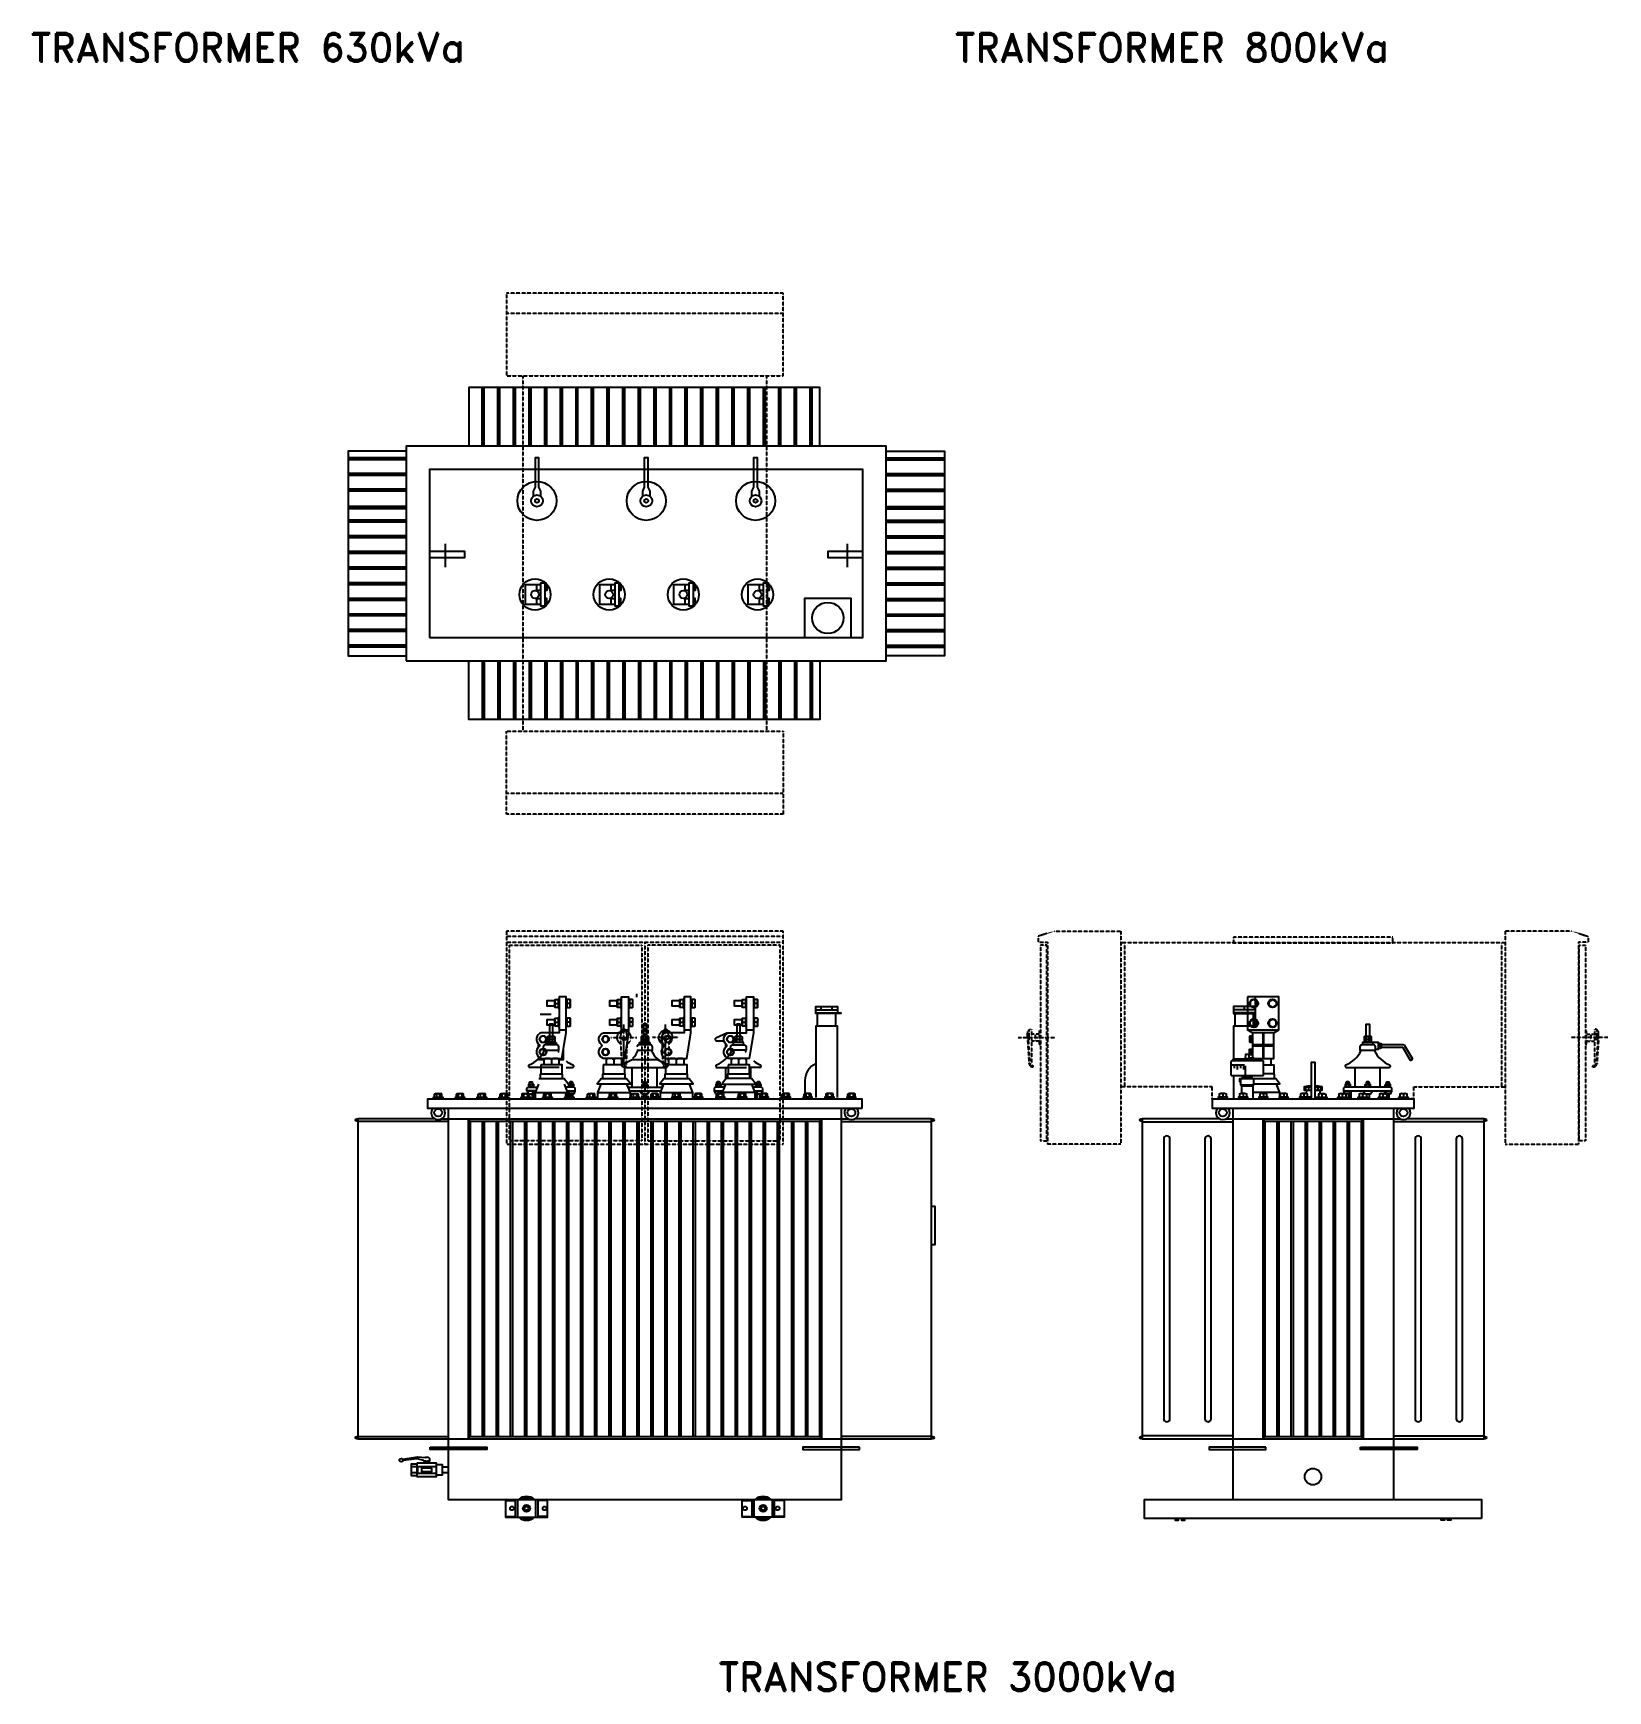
# Model space of a CAD drawing. Header units: millimetres. Extents: x 20927 to 53748, y 38421 to 54891.
# Drawn here: x 47091 to 53748, y 43697 to 50704 of the extents above; entities that cross this region are included whole.
import ezdxf
from ezdxf.enums import TextEntityAlignment as Align

# ---------------------------------------------------------------- set-up
doc = ezdxf.new("R2010")
doc.units = ezdxf.units.MM
doc.linetypes.add('DASHEDX2', pattern=[1.5, 1, -0.5])
for name, color, linetype in [('Btrans.', 2, 'Continuous'), ('HIGHT', 8, 'Continuous'), ('Transformer', 3, 'Continuous')]:
    doc.layers.add(name, color=color, linetype=linetype)
doc.styles.add('tx1', font='romand.shx')

msp = doc.modelspace()

# ---------------------------------------------------------------- texts
at = {"layer": 'Btrans.', "style": 'tx1'}
for s, p in [('TRANSFORMER 630kVa', (47998.5, 50644)), ('TRANSFORMER 800kVa', (51905.1, 50644)), ('TRANSFORMER 3000kVa', (50957.3, 43757.4))]:
    msp.add_text(s, height=120, dxfattribs=at).set_placement(p, align=Align.MIDDLE_CENTER)

# ---------------------------------------------------------------- blocks, each defined once
blk = doc.blocks.new('A$C543E4170-flat-1')
at = {"layer": 'HIGHT', "linetype": 'DASHEDX2'}
for p, q in [((1100, 1014.25), (-70, 1014.25)), ((0, 751.25), (0, -751.25)), ((1030, 751.25), (1030, -751.25)), ((1100, -1014.25), (-70, -1014.25))]:
    blk.add_line(p, q, dxfattribs=at)
for points in [[(-70, 751.25), (1100, 751.25), (1100, 1101.25), (-70, 1101.25)], [(-70, -751.25), (1100, -751.25), (1100, -1101.25), (-70, -1101.25)]]:
    blk.add_lwpolyline(points, close=True, dxfattribs=at)
blk = doc.blocks.new('A$C413234AF-flat-1')
at = {"layer": 'HIGHT', "linetype": 'DASHEDX2'}
for p, q in [((-1094, 749.2), (-1163, 727.2)), ((-1163, 727.2), (-1163, 702.2)), ((-1163, 702.2), (-1123, 702.2)), ((-1123, 702.2), (-1123, -150.8)), ((-1094, 749.2), (-813, 749.2)), ((-813, 749.2), (-813, -150.8)), ((1093, 749.2), (812, 749.2)), ((812, 749.2), (812, -150.8)), ((1093, 749.2), (1162, 727.2)), ((1162, 702.2), (1122, 702.2)), ((1122, 702.2), (1122, -150.8)), ((1162, 727.2), (1162, 702.2)), ((812, 699.2), (-813, 699.2)), ((-797.5, 699.2), (-797.5, 90.9)), ((796.4, 699.2), (796.4, 90.9)), ((-1247, 299.2), (-1092, 299.2)), ((-1207, 299.2), (-1207, 322)), ((-1207, 299.2), (-1207, 284.2)), ((-1207, 284.2), (-1201, 290.2)), ((-1207, 284.2), (-1201.1, 189.7)), ((-1204, 284.2), (-1198.1, 189.7)), ((-1202.8, 330.2), (-1197, 334.2)), ((-1201, 290.2), (-1201, 331.4)), ((-1197, 334.2), (-1190, 334.2)), ((-1190, 334.2), (-1190, 190.2)), ((-1161, 314.2), (-1190, 314.2)), ((-1161, 284.2), (-1190, 284.2)), ((-1175, 314.2), (-1175, 284.2)), ((-1157, 271.2), (-1157, 327.2)), ((-1155, 329.2), (-1152, 329.2)), ((-1152, 329.2), (-1152, 269.2)), ((1246, 299.2), (1091, 299.2)), ((1151, 329.2), (1151, 269.2)), ((1154, 329.2), (1151, 329.2)), ((1156, 271.2), (1156, 327.2)), ((1160, 314.2), (1189, 314.2)), ((1160, 284.2), (1189, 284.2)), ((1174, 314.2), (1174, 284.2)), ((1189, 334.2), (1189, 190.2)), ((1196, 334.2), (1189, 334.2)), ((1201.7, 330.2), (1196, 334.2)), ((1203, 284.2), (1197, 189.7)), ((1200, 290.2), (1200, 331.4)), ((1206, 284.2), (1200, 290.2)), ((1206, 284.2), (1200, 189.7)), ((1206, 299.2), (1206, 322)), ((1206, 299.2), (1206, 284.2)), ((-1152, 269.2), (-1155, 269.2)), ((1151, 269.2), (1154, 269.2)), ((-1188.1, 175.1), (-1184, 174.2)), ((-1184, 174.2), (-1184, 179.2)), ((1183, 174.2), (1183, 179.2)), ((1187, 175.1), (1183, 174.2)), ((-426.8, 90.9), (-813, 90.9)), ((-426.8, 40.9), (-426.8, 90.9)), ((425.7, 40.9), (425.7, 90.9)), ((425.7, 90.9), (812, 90.9)), ((-813, -150.8), (-1123, -150.8)), ((812, -150.8), (1122, -150.8))]:
    blk.add_line(p, q, dxfattribs=at)
for points in [[(-336.6, 699.2), (336.4, 699.2), (336.4, 723.2), (-336.6, 723.2)], [(-1126, 689.2), (-1152, 689.2), (-1152, -137.8), (-1126, -137.8)], [(1125, 689.2), (1151, 689.2), (1151, -137.8), (1125, -137.8)]]:
    blk.add_lwpolyline(points, close=True, dxfattribs=at)
for centre, radius, start, end in [((-1197, 322), 10, 124.99202, 180), ((-1325.8, 300), 121.8, 357.77729, 11.89445), ((-1189.5, 293.7), 14.6, 174.09386, 202.16635), ((-1160.5, 317.7), 3.54, 261.8699, 351.8699), ((-1160.5, 280.7), 3.54, 8.1301, 98.1301), ((-1155, 327.2), 2, 90, 180), ((1154, 327.2), 2, 0, 90), ((1159.5, 317.7), 3.54, 188.1301, 278.1301), ((1159.5, 280.7), 3.54, 81.8699, 171.8699), ((1196, 322), 10, 0, 55.00798), ((1188.5, 293.7), 14.6, 337.83365, 5.90614), ((1324.7, 300), 121.8, 168.10555, 182.22271), ((-1155, 271.2), 2, 180, 270), ((1154, 271.2), 2, 270, 0), ((-1183.7, 192), 17.5, 187.61125, 255.42272), ((-1180.7, 192), 17.5, 187.61125, 255.42272), ((-1172.7, 192.6), 17.5, 187.61125, 229.60774), ((1171.6, 192.6), 17.5, 310.39226, 352.38875), ((1179.6, 192), 17.5, 284.57728, 352.38875), ((1182.6, 192), 17.5, 284.57728, 352.38875)]:
    blk.add_arc(centre, radius, start, end, dxfattribs=at)
blk = doc.blocks.new('A$C1F616210-flat-1')
at = {"layer": 'HIGHT', "linetype": 'DASHEDX2'}
for p, q in [((-585, 878), (585, 878)), ((-585, 853), (585, 853)), ((0, 853), (0, 0)), ((-88, 365), (-88, 505)), ((88, 365), (88, 505)), ((-143, 450), (-33, 450)), ((-103, 450), (-98, 475)), ((-103, 450), (-98, 330)), ((-98, 445), (-103, 450)), ((-88, 485), (-98, 470)), ((-98, 445), (-88, 440)), ((-98, 445), (-88, 435)), ((-88, 485), (-78, 470)), ((-88, 340), (-88, 450)), ((-88, 440), (-78, 445)), ((-88, 435), (-78, 445)), ((-73, 450), (-78, 475)), ((-78, 330), (-73, 450)), ((-78, 445), (-73, 450)), ((143, 450), (33, 450)), ((73, 450), (78, 475)), ((78, 330), (73, 450)), ((78, 445), (73, 450)), ((88, 485), (78, 470)), ((88, 440), (78, 445)), ((88, 435), (78, 445)), ((88, 485), (98, 470)), ((88, 340), (88, 450)), ((98, 445), (88, 440)), ((98, 445), (88, 435)), ((103, 450), (98, 475)), ((103, 450), (98, 330)), ((98, 445), (103, 450)), ((-98, 330), (-88, 325)), ((-88, 325), (-78, 330)), ((88, 325), (78, 330)), ((98, 330), (88, 325))]:
    blk.add_line(p, q, dxfattribs=at)
for points in [[(-585, 0), (585, 0), (585, 900), (-585, 900)], [(-572, 840), (-13, 840), (-13, 13), (-572, 13)], [(572, 840), (13, 840), (13, 13), (572, 13)]]:
    blk.add_lwpolyline(points, close=True, dxfattribs=at)
for centre, radius, start, end in [((-88, 450), 30, 108.19487, 242.41462), ((-88, 475), 10, 0, 180), ((-88, 450), 30, 297.58538, 71.95027), ((88, 450), 30, 108.04973, 242.41462), ((88, 475), 10, 0, 180), ((88, 450), 30, 297.58538, 71.80513)]:
    blk.add_arc(centre, radius, start, end, dxfattribs=at)

# ---------------------------------------------------------------- linework, layer by layer
at = {"layer": 'Btrans.', "color": 120}
for p, q in [((48713.3, 44643.7), (48688.4, 44643.7)), ((48713.3, 44646.1), (48796.5, 44646.1)), ((48715.1, 44646.1), (48715.1, 44617.1)), ((48794.7, 44646.1), (48794.7, 44617.1)), ((48713.3, 44619.5), (48688.4, 44619.5)), ((48713.3, 44617.1), (48796.5, 44617.1))]:
    msp.add_line(p, q, dxfattribs=at)
at = {"layer": 'Btrans.'}
for p, q in [((49091, 44502.6), (49129, 44502.6)), ((49129, 44505.6), (49129, 44431.7)), ((49138, 44505.6), (49138, 44431.7)), ((49214.8, 44505.6), (49214.8, 44431.7)), ((49223.8, 44505.6), (49223.8, 44431.7)), ((49261.8, 44502.6), (49223.8, 44502.6)), ((50091, 44502.6), (50129, 44502.6)), ((50129, 44505.6), (50129, 44431.7)), ((50138, 44505.6), (50138, 44431.7)), ((50214.8, 44505.6), (50214.8, 44431.7)), ((50223.8, 44505.6), (50223.8, 44431.7)), ((50261.8, 44502.6), (50223.8, 44502.6)), ((49091, 44434.7), (49129, 44434.7)), ((49261.8, 44434.7), (49223.8, 44434.7)), ((50091, 44434.7), (50129, 44434.7)), ((50261.8, 44434.7), (50223.8, 44434.7))]:
    msp.add_line(p, q, dxfattribs=at)
at = {"layer": 'Btrans.', "color": 120}
msp.add_lwpolyline([(48653.9, 44670.7, -4.024721), (48651.9, 44677.2), (48717.1, 44686.5), (48748.1, 44684.2), (48749.8, 44685.8), (48759.8, 44685.8), (48766.9, 44678.8), (48766.9, 44668.7), (48757.2, 44668.7), (48757.2, 44664), (48752.6, 44664), (48752.6, 44668.7), (48742.7, 44668.7), (48742.7, 44671.6), (48713.9, 44678)], format="xyb", close=True, dxfattribs=at)
for points in [[(48713.3, 44655.4), (48688.4, 44655.4), (48688.4, 44607.8), (48713.3, 44607.8)], [(48745.8, 44668.7), (48745.8, 44659.5)], [(48764, 44659.5), (48764, 44668.7)], [(48796.5, 44610), (48821.2, 44610), (48821.2, 44653.2), (48796.5, 44653.2)], [(48844.2, 44643.4), (48821.2, 44643.4)], [(48821.2, 44619.8), (48844.8, 44619.8)]]:
    msp.add_lwpolyline(points, dxfattribs=at)
for points in [[(48713.3, 44659.5), (48713.3, 44603.6), (48796.5, 44603.6), (48796.5, 44659.5)], [(48776.8, 44638.9), (48732.5, 44638.9), (48732.5, 44624.1), (48776.8, 44624.1)]]:
    msp.add_lwpolyline(points, close=True, dxfattribs=at)
at = {"layer": 'Btrans.'}
for points in [[(51919, 44425.6), (51919, 44418.7), (51933, 44418.7), (51933, 44425.6)], [(51945, 44425.6), (51945, 44418.7), (51959, 44418.7), (51959, 44425.6)], [(53057.1, 44425.6), (53057.1, 44418.7), (53043.1, 44418.7), (53043.1, 44425.6)], [(53083.1, 44425.6), (53083.1, 44418.7), (53069.1, 44418.7), (53069.1, 44425.6)]]:
    msp.add_lwpolyline(points, dxfattribs=at)
for centre, radius in [((52501, 44602.6), 35), ((49115, 44468.6), 8), ((49176.4, 44468.6), 15), ((49176.4, 44468.6), 8), ((49252.8, 44468.6), 8), ((50100, 44468.6), 8), ((50176.4, 44468.6), 15), ((50176.4, 44468.6), 8), ((50237.8, 44468.6), 8)]:
    msp.add_circle(centre, radius, dxfattribs=at)
for centre, radius, start, end in [((49176.4, 44468.7), 50, 47.5953, 132.4047), ((49176.4, 44468.7), 43.6, 57.86412, 122.13588), ((50176.4, 44468.7), 50, 47.5953, 132.4047), ((50176.4, 44468.7), 43.6, 57.86412, 122.13588), ((49176.4, 44468.7), 50, 227.73142, 312.26858), ((49176.4, 44468.7), 43.6, 238.06231, 301.93769), ((50176.4, 44468.7), 50, 227.73142, 312.26858), ((50176.4, 44468.7), 43.6, 238.06231, 301.93769)]:
    msp.add_arc(centre, radius, start, end, dxfattribs=at)
at = {"layer": 'Transformer', "color": 140}
for p, q in [((48989.6, 48958.2), (48989.6, 49205.7)), ((48997.9, 48958.2), (48997.9, 49205.7)), ((49055.6, 48958.2), (49055.6, 49205.7)), ((49063.9, 48958.2), (49063.9, 49205.7)), ((49121.6, 48958.2), (49121.6, 49205.7)), ((49129.9, 48958.2), (49129.9, 49205.7)), ((49187.6, 48958.2), (49187.6, 49205.7)), ((49195.9, 48958.2), (49195.9, 49205.7)), ((49253.6, 48958.2), (49253.6, 49205.7)), ((49261.9, 48958.2), (49261.9, 49205.7)), ((49319.6, 48958.2), (49319.6, 49205.7)), ((49327.9, 48958.2), (49327.9, 49205.7)), ((49385.6, 48958.2), (49385.6, 49205.7)), ((49393.9, 48958.2), (49393.9, 49205.7)), ((49451.6, 48958.2), (49451.6, 49205.7)), ((49459.9, 48958.2), (49459.9, 49205.7)), ((49517.6, 48958.2), (49517.6, 49205.7)), ((49525.9, 48958.2), (49525.9, 49205.7)), ((49583.6, 48958.2), (49583.6, 49205.7)), ((49591.9, 48958.2), (49591.9, 49205.7)), ((49649.6, 48958.2), (49649.6, 49205.7)), ((49657.9, 48958.2), (49657.9, 49205.7)), ((49715.6, 48958.2), (49715.6, 49205.7)), ((49723.9, 48958.2), (49723.9, 49205.7)), ((49781.6, 48958.2), (49781.6, 49205.7)), ((49789.9, 48958.2), (49789.9, 49205.7)), ((49847.6, 48958.2), (49847.6, 49205.7)), ((49855.9, 48958.2), (49855.9, 49205.7)), ((49913.6, 48958.2), (49913.6, 49205.7)), ((49921.9, 48958.2), (49921.9, 49205.7)), ((49979.6, 48958.2), (49979.6, 49205.7)), ((49987.9, 48958.2), (49987.9, 49205.7)), ((50045.6, 48958.2), (50045.6, 49205.7)), ((50053.9, 48958.2), (50053.9, 49205.7)), ((50111.6, 48958.2), (50111.6, 49205.7)), ((50119.9, 48958.2), (50119.9, 49205.7)), ((50177.6, 48958.2), (50177.6, 49205.7)), ((50185.9, 48958.2), (50185.9, 49205.7)), ((50243.6, 48958.2), (50243.6, 49205.7)), ((50251.9, 48958.2), (50251.9, 49205.7)), ((50309.6, 48958.2), (50309.6, 49205.7)), ((50317.9, 48958.2), (50317.9, 49205.7)), ((50375.6, 48958.2), (50375.6, 49205.7)), ((50383.9, 48958.2), (50383.9, 49205.7)), ((48667.9, 48908.9), (48422.4, 48908.9)), ((50697.4, 48908.9), (50942.9, 48908.9)), ((48667.9, 48900.7), (48422.4, 48900.7)), ((48667.9, 48842.9), (48422.4, 48842.9)), ((50697.4, 48900.7), (50942.9, 48900.7)), ((50697.4, 48842.9), (50942.9, 48842.9)), ((48667.9, 48834.7), (48422.4, 48834.7)), ((48667.9, 48776.9), (48422.4, 48776.9)), ((48667.9, 48768.7), (48422.4, 48768.7)), ((50697.4, 48834.7), (50942.9, 48834.7)), ((50697.4, 48776.9), (50942.9, 48776.9)), ((50697.4, 48768.7), (50942.9, 48768.7)), ((48667.9, 48702.7), (48422.4, 48702.7)), ((48667.9, 48702.3), (48422.4, 48702.3)), ((50697.4, 48702.7), (50942.9, 48702.7)), ((50697.4, 48702.3), (50942.9, 48702.3)), ((48667.9, 48694.1), (48422.4, 48694.1)), ((48667.9, 48644.9), (48422.4, 48644.9)), ((48667.9, 48636.7), (48422.4, 48636.7)), ((50697.4, 48694.1), (50942.9, 48694.1)), ((50697.4, 48644.9), (50942.9, 48644.9)), ((50697.4, 48636.7), (50942.9, 48636.7)), ((48667.9, 48578.9), (48422.4, 48578.9)), ((48667.9, 48570.7), (48422.4, 48570.7)), ((50697.4, 48578.9), (50942.9, 48578.9)), ((50697.4, 48570.7), (50942.9, 48570.7)), ((48667.9, 48512.9), (48422.4, 48512.9)), ((48667.9, 48504.7), (48422.4, 48504.7)), ((48832.9, 48545.7), (48832.9, 48446.7)), ((50532.4, 48545.7), (50532.4, 48446.7)), ((50697.4, 48512.9), (50942.9, 48512.9)), ((50697.4, 48504.7), (50942.9, 48504.7)), ((48667.9, 48446.9), (48422.4, 48446.9)), ((48667.9, 48438.7), (48422.4, 48438.7)), ((50697.4, 48446.9), (50942.9, 48446.9)), ((50697.4, 48438.7), (50942.9, 48438.7)), ((48667.9, 48380.9), (48422.4, 48380.9)), ((48667.9, 48372.7), (48422.4, 48372.7)), ((50697.4, 48380.9), (50942.9, 48380.9)), ((50697.4, 48372.7), (50942.9, 48372.7)), ((48667.9, 48314.9), (48422.4, 48314.9)), ((48667.9, 48306.7), (48422.4, 48306.7)), ((50697.4, 48314.9), (50942.9, 48314.9)), ((50697.4, 48306.7), (50942.9, 48306.7)), ((48667.9, 48248.9), (48422.4, 48248.9)), ((48667.9, 48240.7), (48422.4, 48240.7)), ((50697.4, 48248.9), (50942.9, 48248.9)), ((50697.4, 48240.7), (50942.9, 48240.7)), ((48667.9, 48182.9), (48422.4, 48182.9)), ((48667.9, 48174.7), (48422.4, 48174.7)), ((50697.4, 48182.9), (50942.9, 48182.9)), ((50697.4, 48174.7), (50942.9, 48174.7)), ((48667.9, 48116.9), (48422.4, 48116.9)), ((48667.9, 48108.7), (48422.4, 48108.7)), ((50697.4, 48116.9), (50942.9, 48116.9)), ((50697.4, 48108.7), (50942.9, 48108.7)), ((48989.6, 48050.7), (48989.6, 47803.2)), ((48997.9, 48050.7), (48997.9, 47803.2)), ((49055.6, 48050.7), (49055.6, 47803.2)), ((49063.9, 48050.7), (49063.9, 47803.2)), ((49121.6, 48050.7), (49121.6, 47803.2)), ((49129.9, 48050.7), (49129.9, 47803.2)), ((49187.6, 48050.7), (49187.6, 47803.2)), ((49195.9, 48050.7), (49195.9, 47803.2)), ((49253.6, 48050.7), (49253.6, 47803.2)), ((49261.9, 48050.7), (49261.9, 47803.2)), ((49319.6, 48050.7), (49319.6, 47803.2)), ((49327.9, 48050.7), (49327.9, 47803.2)), ((49385.6, 48050.7), (49385.6, 47803.2)), ((49393.9, 48050.7), (49393.9, 47803.2)), ((49451.6, 48050.7), (49451.6, 47803.2)), ((49459.9, 48050.7), (49459.9, 47803.2)), ((49517.6, 48050.7), (49517.6, 47803.2)), ((49525.9, 48050.7), (49525.9, 47803.2)), ((49583.6, 48050.7), (49583.6, 47803.2)), ((49591.9, 48050.7), (49591.9, 47803.2)), ((49649.6, 48050.7), (49649.6, 47803.2)), ((49657.9, 48050.7), (49657.9, 47803.2)), ((49715.6, 48050.7), (49715.6, 47803.2)), ((49723.9, 48050.7), (49723.9, 47803.2)), ((49781.6, 48050.7), (49781.6, 47803.2)), ((49789.9, 48050.7), (49789.9, 47803.2)), ((49847.6, 48050.7), (49847.6, 47803.2)), ((49855.9, 48050.7), (49855.9, 47803.2)), ((49913.6, 48050.7), (49913.6, 47803.2)), ((49921.9, 48050.7), (49921.9, 47803.2)), ((49979.6, 48050.7), (49979.6, 47803.2)), ((49987.9, 48050.7), (49987.9, 47803.2)), ((50045.6, 48050.7), (50045.6, 47803.2)), ((50053.9, 48050.7), (50053.9, 47803.2)), ((50111.6, 48050.7), (50111.6, 47803.2)), ((50119.9, 48050.7), (50119.9, 47803.2)), ((50177.6, 48050.7), (50177.6, 47803.2)), ((50185.9, 48050.7), (50185.9, 47803.2)), ((50243.6, 48050.7), (50243.6, 47803.2)), ((50251.9, 48050.7), (50251.9, 47803.2)), ((50309.6, 48050.7), (50309.6, 47803.2)), ((50317.9, 48050.7), (50317.9, 47803.2)), ((50375.6, 48050.7), (50375.6, 47803.2)), ((50383.9, 48050.7), (50383.9, 47803.2)), ((49298.5, 46602.9), (49310.4, 46602.9)), ((49359.2, 46602.9), (49347.3, 46602.9)), ((49562.5, 46602.9), (49574.4, 46602.9)), ((49623.2, 46602.9), (49611.3, 46602.9)), ((49643.4, 46629.3), (49643.4, 46644.1)), ((49826.5, 46602.9), (49838.4, 46602.9)), ((49887.2, 46602.9), (49875.3, 46602.9)), ((49280.4, 46556.7), (49234.2, 46556.7)), ((50399.2, 46575.6), (50491.5, 46575.6)), ((50406.4, 46507), (50406.4, 46559.8)), ((50422.3, 46575.6), (50422.3, 46590.1)), ((50468.4, 46575.6), (50468.4, 46590.1)), ((50484.3, 46507), (50484.3, 46559.8)), ((52257.3, 46575.6), (52165.1, 46575.6)), ((52257.3, 46563.7), (52165.1, 46563.7)), ((52172.2, 46507), (52172.2, 46559.8)), ((52211.2, 46575.6), (52211.2, 46590.1)), ((52250.1, 46507), (52250.1, 46559.8)), ((49230.9, 46477.5), (49234.4, 46477.5)), ((49359.2, 46523.7), (49347.3, 46523.7)), ((49623.2, 46523.7), (49611.3, 46523.7)), ((49887.2, 46523.7), (49875.3, 46523.7)), ((52244.8, 46478.8), (52224.4, 46492)), ((52240.9, 46464.3), (52240.9, 46439.2)), ((52288.4, 46478.8), (52288.4, 46370.5)), ((52292.3, 46478.8), (52292.3, 46370.5)), ((52335.9, 46478.8), (52356.4, 46492)), ((49227.6, 46418.9), (49227.6, 46430.5)), ((49258.5, 46437.9), (49258.5, 46428.6)), ((49258.5, 46437.9), (49302.3, 46437.9)), ((49302.3, 46437.9), (49302.3, 46428.6)), ((50019.6, 46418.9), (50019.6, 46430.5)), ((52235.6, 46451.7), (52240.9, 46451.7)), ((52240.9, 46410.1), (52240.9, 46385.1)), ((52288.4, 46427.4), (52244.8, 46427.4)), ((52288.4, 46421.9), (52244.8, 46421.9)), ((52335.9, 46427.4), (52292.3, 46427.4)), ((52335.9, 46421.9), (52292.3, 46421.9)), ((52718.7, 46451.1), (52746.4, 46451.1)), ((52726.1, 46441.6), (52726.1, 46448.6)), ((52739, 46441.6), (52739, 46448.6)), ((52780.9, 46413.2), (52780.9, 46433.9)), ((52781.8, 46433.9), (52780.9, 46433)), ((52781.8, 46413.2), (52780.9, 46414.1)), ((49314.3, 46332.3), (49190.6, 46332.3)), ((49343.4, 46332.3), (49370.1, 46332.3)), ((49591.5, 46332.3), (49766.1, 46332.3)), ((49623.6, 46248.4), (49623.6, 46332.3)), ((49729.2, 46248.4), (49729.2, 46332.3)), ((49976.7, 46332.3), (50106.3, 46332.3)), ((50019.6, 46284.8), (50019.6, 46332.3)), ((50168.1, 46332.3), (50119.5, 46332.3)), ((50125.2, 46286.1), (50125.2, 46332.3)), ((52211.2, 46341.5), (52154.4, 46341.5)), ((52167.6, 46341.5), (52167.6, 46328.8)), ((52180.8, 46341.5), (52180.8, 46323.3)), ((52194, 46341.5), (52194, 46328.8)), ((52207.2, 46341.5), (52207.2, 46323.3)), ((52213.8, 46338.9), (52213.8, 46297.9)), ((52216.4, 46367.9), (52216.4, 46369.6)), ((52229.6, 46367.9), (52229.6, 46369.6)), ((52679.8, 46248.4), (52679.8, 46332.3)), ((52785.4, 46248.4), (52785.4, 46332.3)), ((49205.7, 46260.3), (49185.4, 46260.3)), ((49185.4, 46251.1), (49205.7, 46251.1)), ((49201.2, 46252.7), (49201.2, 46258.6)), ((49355, 46260.3), (49375.3, 46260.3)), ((49375.3, 46251.1), (49355, 46251.1)), ((49359.5, 46252.7), (49359.5, 46258.6)), ((49602.2, 46251.1), (49602.8, 46251.7)), ((49606.4, 46248.4), (49749.6, 46248.4)), ((49666.2, 46260.3), (49686.5, 46260.3)), ((49686.5, 46251.1), (49666.2, 46251.1)), ((49670.7, 46252.7), (49670.7, 46258.6)), ((49682, 46252.7), (49682, 46258.6)), ((49751, 46260.3), (49754.4, 46260.3)), ((49997.7, 46260.3), (49977.4, 46260.3)), ((49977.4, 46251.1), (49997.7, 46251.1)), ((49993.2, 46252.7), (49993.2, 46258.6)), ((50143.3, 46226.7), (50128.8, 46262.3)), ((50147, 46260.3), (50167.3, 46260.3)), ((50167.3, 46251.1), (50147, 46251.1)), ((50151.5, 46252.7), (50151.5, 46258.6)), ((50162.8, 46252.7), (50162.8, 46258.6)), ((52165.1, 46297.9), (52165.1, 46200.3)), ((52194, 46281.7), (52196.6, 46281.7)), ((52194, 46275.1), (52196.6, 46275.1)), ((52203.9, 46253.1), (52203.9, 46257)), ((52208.5, 46291.3), (52208.5, 46286.1)), ((52237.6, 46291.3), (52237.6, 46286.1)), ((52242.2, 46253.1), (52242.2, 46257)), ((52469.9, 46250.4), (52469.9, 46235.9)), ((52481.4, 46250.4), (52481.4, 46235.9)), ((52493.4, 46250.4), (52493.4, 46235.9)), ((52509.7, 46250.4), (52509.7, 46235.9)), ((52521.8, 46250.4), (52521.8, 46235.9)), ((52533.2, 46250.4), (52533.2, 46235.9)), ((52657.9, 46260.3), (52637.6, 46260.3)), ((52637.6, 46251.1), (52657.9, 46251.1)), ((52641.8, 46260.3), (52641.8, 46270.6)), ((52642.1, 46252.7), (52642.1, 46258.6)), ((52653.4, 46252.7), (52653.4, 46258.6)), ((52742.7, 46260.3), (52722.4, 46260.3)), ((52722.4, 46251.1), (52742.7, 46251.1)), ((52726.6, 46260.3), (52726.6, 46270.6)), ((52738.2, 46252.7), (52738.2, 46258.6)), ((52806.7, 46260.3), (52806.1, 46259.7)), ((52806.1, 46248.4), (52806.1, 46259.7)), ((52807.2, 46260.3), (52827.5, 46260.3)), ((52827.5, 46251.1), (52807.2, 46251.1)), ((48791.5, 46222), (48814.3, 46222)), ((48883.9, 46222), (48906.7, 46222)), ((48976.3, 46222), (48999.1, 46222)), ((49068.7, 46222), (49091.5, 46222)), ((49161.1, 46222), (49183.9, 46222)), ((49179.4, 46233.9), (49179.4, 46232.6)), ((49189.6, 46206.5), (49189.6, 46220.4)), ((49201.5, 46200.3), (49201.5, 46221.2)), ((49205.8, 46233.9), (49205.8, 46232.6)), ((49209.1, 46233.9), (49209.1, 46200.3)), ((49253.5, 46222), (49276.3, 46222)), ((49345.9, 46222), (49368.7, 46222)), ((49351.6, 46233.9), (49351.6, 46200.3)), ((49354.9, 46233.9), (49354.9, 46232.6)), ((49359.2, 46200.3), (49359.2, 46221.2)), ((49371.1, 46200.3), (49371.1, 46220.4)), ((49381.3, 46233.9), (49381.3, 46232.6)), ((49438.3, 46222), (49461.1, 46222)), ((49476.7, 46226.7), (49476.7, 46200.3)), ((49530.7, 46222), (49553.5, 46222)), ((49612.4, 46233.9), (49743.7, 46233.9)), ((49615.3, 46200.3), (49615.3, 46226.7)), ((49623.1, 46222), (49645.9, 46222)), ((49657.2, 46232.6), (49695.5, 46232.6)), ((49670.4, 46200.3), (49670.4, 46220.4)), ((49682.3, 46200.3), (49682.3, 46220.4)), ((49729.6, 46222), (49706.8, 46222)), ((49822, 46222), (49799.2, 46222)), ((49914.4, 46222), (49891.6, 46222)), ((49971.4, 46233.9), (49971.4, 46232.6)), ((50006.8, 46222), (49984, 46222)), ((49997.8, 46233.9), (49997.8, 46232.6)), ((50001.1, 46233.9), (50001.1, 46222)), ((50004.7, 46226.7), (50004.7, 46222)), ((50099.2, 46222), (50076.4, 46222)), ((50143.6, 46233.9), (50143.6, 46200.3)), ((50151.2, 46200.3), (50151.2, 46221.2)), ((50163.1, 46206.5), (50163.1, 46220.4)), ((50191.6, 46222), (50168.8, 46222)), ((50173.3, 46233.9), (50173.3, 46232.6)), ((50284, 46222), (50261.2, 46222)), ((50376.4, 46222), (50353.6, 46222)), ((50468.8, 46222), (50446, 46222)), ((50561.2, 46222), (50538.4, 46222)), ((52127.4, 46222), (52112.1, 46222)), ((52151.8, 46200.3), (52151.8, 46200.9)), ((52213.2, 46222), (52197.9, 46222)), ((52299, 46222), (52283.7, 46222)), ((52359.7, 46226.7), (52359.7, 46200.3)), ((52384.8, 46222), (52369.5, 46222)), ((52470.6, 46222), (52455.3, 46222)), ((52473.8, 46235.9), (52472.6, 46221.9)), ((52482.4, 46206.5), (52482.4, 46200.3)), ((52520.8, 46206.5), (52520.8, 46200.3)), ((52529.3, 46235.9), (52530.5, 46222)), ((52532.5, 46222), (52547.8, 46222)), ((52618.3, 46222), (52633.6, 46222)), ((52631.6, 46233.9), (52631.6, 46232.6)), ((52641.8, 46206.5), (52641.8, 46220.4)), ((52653.7, 46200.3), (52653.7, 46221.2)), ((52658, 46233.9), (52658, 46232.6)), ((52661.3, 46233.9), (52661.3, 46200.3)), ((52704.1, 46222), (52719.4, 46222)), ((52751.7, 46232.6), (52713.4, 46232.6)), ((52726.6, 46220.2), (52726.6, 46220.4)), ((52789.9, 46222), (52805.2, 46222)), ((52803.8, 46233.9), (52803.8, 46222)), ((52807.1, 46233.9), (52807.1, 46232.6)), ((52811.4, 46220.7), (52811.4, 46221.2)), ((52823.3, 46200.3), (52823.3, 46220.4)), ((52833.5, 46233.9), (52833.5, 46232.6)), ((52851.4, 46200.3), (52851.4, 46200.9)), ((52875.7, 46222), (52891, 46222)), ((52917.4, 46204.2), (52917.4, 46200.3)), ((48989.1, 46105.2), (48989.1, 44772.5)), ((48997.7, 46105.2), (48997.7, 44772.5)), ((49048.5, 46105.2), (49048.5, 44772.5)), ((49057.1, 46105.2), (49057.1, 44772.5)), ((49107.9, 46105.2), (49107.9, 44772.5)), ((49116.5, 46105.2), (49116.5, 44772.5)), ((49167.3, 46105.2), (49167.3, 44772.5)), ((49175.9, 46105.2), (49175.9, 44772.5)), ((49226.7, 46105.2), (49226.7, 44772.5)), ((49235.3, 46105.2), (49235.3, 44772.5)), ((49286.1, 46105.2), (49286.1, 44772.5)), ((49294.7, 46105.2), (49294.7, 44772.5)), ((49345.5, 46105.2), (49345.5, 44772.5)), ((49354.1, 46105.2), (49354.1, 44772.5)), ((49404.9, 46105.2), (49404.9, 44772.5)), ((49413.5, 46105.2), (49413.5, 44772.5)), ((49464.3, 46105.2), (49464.3, 44772.5)), ((49472.9, 46105.2), (49472.9, 44772.5)), ((49523.7, 46105.2), (49523.7, 44772.5)), ((49532.3, 46105.2), (49532.3, 44772.5)), ((49583.1, 46105.2), (49583.1, 44772.5)), ((49591.7, 46105.2), (49591.7, 44772.5)), ((49642.5, 46105.2), (49642.5, 44772.5)), ((49651.1, 46105.2), (49651.1, 44772.5)), ((49701.9, 46105.2), (49701.9, 44772.5)), ((49710.5, 46105.2), (49710.5, 44772.5)), ((49761.3, 46105.2), (49761.3, 44772.5)), ((49769.9, 46105.2), (49769.9, 44772.5)), ((49820.7, 46105.2), (49820.7, 44772.5)), ((49829.3, 46105.2), (49829.3, 44772.5)), ((49880.1, 46105.2), (49880.1, 44772.5)), ((49888.7, 46105.2), (49888.7, 44772.5)), ((49939.5, 46105.2), (49939.5, 44772.5)), ((49948.1, 46105.2), (49948.1, 44772.5)), ((49998.9, 46105.2), (49998.9, 44772.5)), ((50007.5, 46105.2), (50007.5, 44772.5)), ((50058.3, 46105.2), (50058.3, 44772.5)), ((50066.9, 46105.2), (50066.9, 44772.5)), ((50117.7, 46105.2), (50117.7, 44772.5)), ((50126.3, 46105.2), (50126.3, 44772.5)), ((50177.1, 46105.2), (50177.1, 44772.5)), ((50185.7, 46105.2), (50185.7, 44772.5)), ((50236.5, 46105.2), (50236.5, 44772.5)), ((50245.1, 46105.2), (50245.1, 44772.5)), ((50295.9, 46105.2), (50295.9, 44772.5)), ((50304.5, 46105.2), (50304.5, 44772.5)), ((50355.3, 46105.2), (50355.3, 44772.5)), ((50363.9, 46105.2), (50363.9, 44772.5)), ((52348.6, 46105.2), (52348.6, 44772.5)), ((52357.2, 46105.2), (52357.2, 44772.5)), ((52408, 46105.2), (52408, 44772.5)), ((52416.6, 46105.2), (52416.6, 44772.5)), ((52467.4, 46105.2), (52467.4, 44772.5)), ((52476, 46105.2), (52476, 44772.5)), ((52526.8, 46105.2), (52526.8, 44772.5)), ((52535.4, 46105.2), (52535.4, 44772.5)), ((52586.2, 46105.2), (52586.2, 44772.5)), ((52594.8, 46105.2), (52594.8, 44772.5)), ((52645.6, 46105.2), (52645.6, 44772.5)), ((52654.2, 46105.2), (52654.2, 44772.5))]:
    msp.add_line(p, q, dxfattribs=at)
at = {"layer": 'Transformer'}
for p, q in [((48463.9, 46105.2), (48844.8, 46105.2)), ((48817.9, 46115.8), (50534.8, 46115.8)), ((48929.7, 46115.8), (48929.7, 44762)), ((48938.3, 46105.2), (48938.3, 44772.5)), ((50414.7, 46105.2), (50414.7, 44772.5)), ((50423.3, 46115.8), (50423.3, 44762)), ((52134.8, 46115.8), (52868.3, 46115.8)), ((52161.7, 46159.3), (52161.7, 44505.6)), ((52289.2, 46115.8), (52289.2, 44762)), ((52297.8, 46105.2), (52297.8, 44772.5)), ((52705, 46105.2), (52705, 44772.5)), ((52713.6, 46115.8), (52713.6, 44762)), ((52841.5, 46159.3), (52841.5, 44505.6)), ((50888.9, 46102.6), (50508, 46102.6)), ((51778.9, 46102.6), (52161.7, 46102.6)), ((53224.3, 46102.6), (52841.5, 46102.6)), ((48463.9, 44772.5), (48844.8, 44772.5)), ((50888.9, 44772.5), (50508, 44772.5)), ((52161.7, 44775.2), (51778.9, 44775.2)), ((52841.5, 44775.2), (53224.3, 44775.2))]:
    msp.add_line(p, q, dxfattribs=at)
for points in [[(50416.9, 48958.2), (50416.9, 49205.7), (48931.9, 49205.7), (48931.9, 48958.2)], [(48667.9, 48936.6), (48422.4, 48936.6), (48422.4, 48072.2), (48667.9, 48072.2)], [(50697.4, 48936.6), (50942.9, 48936.6), (50942.9, 48072.2), (50697.4, 48072.2)], [(50416.9, 48050.7), (50416.9, 47803.2), (48931.9, 47803.2), (48931.9, 48050.7)], [(48787.9, 46115.8), (48463.9, 46115.8), (48463.9, 44762), (50888.9, 44762), (50888.9, 46115.8), (50564.8, 46115.8)], [(48844.8, 46159.3), (48844.8, 44505.6), (50508, 44505.6), (50508, 46159.3)], [(48934, 46115.8), (48934, 46105.2), (50418.7, 46105.2), (50418.7, 46115.8)], [(52104.7, 46115.8), (51778.9, 46115.8), (51778.9, 44762), (53224.3, 44762), (53224.3, 46115.8), (52898.4, 46115.8)], [(52293.5, 46115.8), (52293.5, 46105.2), (52709.6, 46105.2), (52709.6, 46115.8)], [(50888.9, 45745.8), (50902.1, 45745.8), (50902.1, 45582.1), (50888.9, 45582.1)], [(48934, 44762), (48934, 44772.5), (50418.7, 44772.5), (50418.7, 44762)], [(52293.5, 44762), (52293.5, 44772.5), (52709.6, 44772.5), (52709.6, 44762)]]:
    msp.add_lwpolyline(points, dxfattribs=at)
for points in [[(48667.9, 48050.7), (50697.4, 48050.7), (50697.4, 48958.2), (48667.9, 48958.2)], [(48766.9, 48149.7), (50598.4, 48149.7), (50598.4, 48859.2), (48766.9, 48859.2)], [(50593.8, 46159.3), (48759, 46159.3), (48759, 46200.3), (50593.8, 46200.3)], [(52075.9, 46200.3), (52927.3, 46200.3), (52927.3, 46159.3), (52075.9, 46159.3)], [(53213, 44425.6), (51789.1, 44425.6), (51789.1, 44505.6), (53213, 44505.6)]]:
    msp.add_lwpolyline(points, close=True, dxfattribs=at)
at = {"layer": 'Transformer', "color": 140}
for points in [[(49237.1, 48745.6), (49237.1, 48768.4), (49228.9, 48784.9), (49228.9, 48908.7), (49212.4, 48908.7), (49212.4, 48784.9), (49204.1, 48768.4), (49204.1, 48745.6)], [(49699.1, 48745.6), (49699.1, 48768.4), (49690.9, 48784.9), (49690.9, 48908.7), (49674.4, 48908.7), (49674.4, 48784.9), (49666.1, 48768.4), (49666.1, 48745.6)], [(50161.1, 48745.6), (50161.1, 48768.4), (50152.9, 48784.9), (50152.9, 48908.7), (50136.4, 48908.7), (50136.4, 48784.9), (50128.1, 48768.4), (50128.1, 48745.6)], [(48766.9, 48487.9), (48915.4, 48487.9), (48915.4, 48512.7), (48766.9, 48512.7)], [(50598.4, 48512.7), (50449.9, 48512.7), (50449.9, 48487.9), (50598.4, 48487.9)], [(49237.1, 48372.4), (49171.1, 48372.4), (49171.1, 48289.9), (49237.1, 48289.9)], [(49237.1, 48347.7), (49220.6, 48347.7), (49220.6, 48372.4)], [(49253.6, 48372.4), (49261.9, 48372.4), (49261.9, 48347.7), (49253.6, 48347.7)], [(49550.6, 48372.4), (49484.6, 48372.4), (49484.6, 48289.9), (49550.6, 48289.9)], [(49550.6, 48347.7), (49534.1, 48347.7), (49534.1, 48372.4)], [(49567.1, 48372.4), (49575.4, 48372.4), (49575.4, 48347.7), (49567.1, 48347.7)], [(49864.1, 48372.4), (49798.1, 48372.4), (49798.1, 48289.9), (49864.1, 48289.9)], [(49864.1, 48347.7), (49847.6, 48347.7), (49847.6, 48372.4)], [(49880.6, 48372.4), (49888.9, 48372.4), (49888.9, 48347.7), (49880.6, 48347.7)], [(50177.6, 48372.4), (50111.6, 48372.4), (50111.6, 48289.9), (50177.6, 48289.9)], [(50177.6, 48347.7), (50161.1, 48347.7), (50161.1, 48372.4)], [(50194.1, 48372.4), (50202.4, 48372.4), (50202.4, 48347.7), (50194.1, 48347.7)], [(49220.6, 48289.9), (49220.6, 48314.7), (49237.1, 48314.7)], [(49253.6, 48289.9), (49261.9, 48289.9), (49261.9, 48314.7), (49253.6, 48314.7)], [(49534.1, 48289.9), (49534.1, 48314.7), (49550.6, 48314.7)], [(49567.1, 48289.9), (49575.4, 48289.9), (49575.4, 48314.7), (49567.1, 48314.7)], [(49847.6, 48289.9), (49847.6, 48314.7), (49864.1, 48314.7)], [(49880.6, 48289.9), (49888.9, 48289.9), (49888.9, 48314.7), (49880.6, 48314.7)], [(50161.1, 48289.9), (50161.1, 48314.7), (50177.6, 48314.7)], [(50194.1, 48289.9), (50202.4, 48289.9), (50202.4, 48314.7), (50194.1, 48314.7)], [(49296, 46613.4), (49262.9, 46613.4), (49262.9, 46592.3), (49296, 46592.3)], [(49310.4, 46585.7), (49297.2, 46585.7), (49295.9, 46587), (49295.9, 46618.7), (49297.2, 46620), (49310.4, 46620)], [(49314.3, 46620.7), (49310.4, 46620.7), (49310.4, 46585), (49314.3, 46585)], [(49343.4, 46620.7), (49347.3, 46620.7), (49347.3, 46585), (49343.4, 46585)], [(49347.3, 46585.7), (49360.5, 46585.7), (49361.9, 46587), (49361.9, 46618.7), (49360.5, 46620), (49347.3, 46620)], [(49361.9, 46613.4), (49361.7, 46613.4)], [(49560, 46613.4), (49526.9, 46613.4), (49526.9, 46592.3), (49560, 46592.3)], [(49574.4, 46585.7), (49561.2, 46585.7), (49559.9, 46587), (49559.9, 46618.7), (49561.2, 46620), (49574.4, 46620)], [(49578.3, 46620.7), (49574.4, 46620.7), (49574.4, 46585), (49578.3, 46585)], [(49607.4, 46620.7), (49611.3, 46620.7), (49611.3, 46585), (49607.4, 46585)], [(49611.3, 46585.7), (49624.5, 46585.7), (49625.9, 46587), (49625.9, 46618.7), (49624.5, 46620), (49611.3, 46620)], [(49625.9, 46613.4), (49625.7, 46613.4)], [(49824, 46613.4), (49790.9, 46613.4), (49790.9, 46592.3), (49824, 46592.3)], [(49838.4, 46585.7), (49825.2, 46585.7), (49823.9, 46587), (49823.9, 46618.7), (49825.2, 46620), (49838.4, 46620)], [(49842.3, 46620.7), (49838.4, 46620.7), (49838.4, 46585), (49842.3, 46585)], [(49871.4, 46620.7), (49875.3, 46620.7), (49875.3, 46585), (49871.4, 46585)], [(49875.3, 46585.7), (49888.5, 46585.7), (49889.9, 46587), (49889.9, 46618.7), (49888.5, 46620), (49875.3, 46620)], [(49889.9, 46613.4), (49889.7, 46613.4)], [(50088, 46613.4), (50054.9, 46613.4), (50054.9, 46592.3), (50088, 46592.3)], [(50102.4, 46585.7), (50089.2, 46585.7), (50087.9, 46587), (50087.9, 46618.7), (50089.2, 46620), (50102.4, 46620)], [(50106.3, 46620.7), (50102.4, 46620.7), (50102.4, 46585), (50106.3, 46585)], [(50135.4, 46620.7), (50139.3, 46620.7), (50139.3, 46585), (50135.4, 46585)], [(50139.3, 46585.7), (50152.5, 46585.7), (50153.9, 46587), (50153.9, 46618.7), (50152.5, 46620), (50139.3, 46620)], [(50153.9, 46613.4), (50153.7, 46613.4)], [(52257.3, 46630.6), (52257.3, 46507), (52165.1, 46507), (52165.1, 46366.4)], [(49296, 46534.2), (49262.9, 46534.2), (49262.9, 46513.1), (49296, 46513.1)], [(49310.4, 46506.5), (49297.2, 46506.5), (49295.9, 46507.8), (49295.9, 46539.5), (49297.2, 46540.8), (49310.4, 46540.8)], [(49314.3, 46541.5), (49310.4, 46541.5), (49310.4, 46505.8), (49314.3, 46505.8)], [(49343.4, 46541.5), (49347.3, 46541.5), (49347.3, 46505.8), (49343.4, 46505.8)], [(49347.3, 46506.5), (49360.5, 46506.5), (49361.9, 46507.8), (49361.9, 46539.5), (49360.5, 46540.8), (49347.3, 46540.8)], [(49361.7, 46592.3), (49361.9, 46592.3)], [(49361.9, 46534.2), (49361.7, 46534.2)], [(49560, 46534.2), (49526.9, 46534.2), (49526.9, 46513.1), (49560, 46513.1)], [(49574.4, 46506.5), (49561.2, 46506.5), (49559.9, 46507.8), (49559.9, 46539.5), (49561.2, 46540.8), (49574.4, 46540.8)], [(49578.3, 46541.5), (49574.4, 46541.5), (49574.4, 46505.8), (49578.3, 46505.8)], [(49607.4, 46541.5), (49611.3, 46541.5), (49611.3, 46505.8), (49607.4, 46505.8)], [(49611.3, 46506.5), (49624.5, 46506.5), (49625.9, 46507.8), (49625.9, 46539.5), (49624.5, 46540.8), (49611.3, 46540.8)], [(49625.7, 46592.3), (49625.9, 46592.3)], [(49625.9, 46534.2), (49625.7, 46534.2)], [(49824, 46534.2), (49790.9, 46534.2), (49790.9, 46513.1), (49824, 46513.1)], [(49838.4, 46506.5), (49825.2, 46506.5), (49823.9, 46507.8), (49823.9, 46539.5), (49825.2, 46540.8), (49838.4, 46540.8)], [(49842.3, 46541.5), (49838.4, 46541.5), (49838.4, 46505.8), (49842.3, 46505.8)], [(49871.4, 46541.5), (49875.3, 46541.5), (49875.3, 46505.8), (49871.4, 46505.8)], [(49875.3, 46506.5), (49888.5, 46506.5), (49889.9, 46507.8), (49889.9, 46539.5), (49888.5, 46540.8), (49875.3, 46540.8)], [(49889.7, 46592.3), (49889.9, 46592.3)], [(49889.9, 46534.2), (49889.7, 46534.2)], [(50088, 46534.2), (50054.9, 46534.2), (50054.9, 46513.1), (50088, 46513.1)], [(50102.4, 46506.5), (50089.2, 46506.5), (50087.9, 46507.8), (50087.9, 46539.5), (50089.2, 46540.8), (50102.4, 46540.8)], [(50106.3, 46541.5), (50102.4, 46541.5), (50102.4, 46505.8), (50106.3, 46505.8)], [(50135.4, 46541.5), (50139.3, 46541.5), (50139.3, 46505.8), (50135.4, 46505.8)], [(50139.3, 46506.5), (50152.5, 46506.5), (50153.9, 46507.8), (50153.9, 46539.5), (50152.5, 46540.8), (50139.3, 46540.8)], [(50153.7, 46592.3), (50153.9, 46592.3)], [(50153.9, 46534.2), (50153.7, 46534.2)], [(50399.2, 46563.7), (50504.7, 46563.7), (50504.7, 46559.8), (50399.2, 46559.8), (50399.2, 46590.1), (50491.5, 46590.1), (50491.5, 46563.7)], [(52257.3, 46590.1), (52165.1, 46590.1), (52165.1, 46559.8), (52257.3, 46559.8)], [(49294.2, 46462.9), (49295.5, 46461.6), (49295.5, 46452.4), (49294.2, 46451.1), (49266.5, 46451.1), (49265.2, 46449.7), (49265.2, 46440.5), (49266.5, 46439.2)], [(49294.2, 46462.9), (49266.5, 46462.9), (49265.2, 46461.6), (49265.2, 46452.4), (49266.5, 46451.1)], [(49287.6, 46462.9), (49287.6, 46515.7), (49273.1, 46515.7), (49273.1, 46462.9)], [(49314.3, 46492), (49343.4, 46492)], [(49361.7, 46513.1), (49361.9, 46513.1)], [(49578.3, 46492), (49607.4, 46492)], [(49625.7, 46513.1), (49625.9, 46513.1)], [(49661.2, 46461.6), (49662.5, 46462.9), (49690.2, 46462.9), (49691.5, 46461.6), (49691.5, 46452.4), (49690.2, 46451.1)], [(49661.2, 46461.6), (49661.2, 46452.4), (49662.5, 46451.1), (49690.2, 46451.1), (49691.5, 46449.7), (49691.5, 46440.5), (49690.2, 46439.2)], [(49683.6, 46462.9), (49683.6, 46515.7), (49669.1, 46515.7), (49669.1, 46462.9)], [(49842.3, 46492), (49871.4, 46492)], [(49889.7, 46513.1), (49889.9, 46513.1)], [(50086.2, 46462.9), (50087.5, 46461.6), (50087.5, 46452.4), (50086.2, 46451.1), (50058.5, 46451.1), (50057.2, 46449.7), (50057.2, 46440.5), (50058.5, 46439.2)], [(50086.2, 46462.9), (50058.5, 46462.9), (50057.2, 46461.6), (50057.2, 46452.4), (50058.5, 46451.1)], [(50079.6, 46462.9), (50079.6, 46515.7), (50065.1, 46515.7), (50065.1, 46462.9)], [(50106.3, 46492), (50135.4, 46492)], [(50153.7, 46513.1), (50153.9, 46513.1)], [(50491.5, 46204.9), (50491.5, 46507), (50399.2, 46507), (50399.2, 46204.9)], [(52244.8, 46464.3), (52234, 46464.3), (52232.9, 46463.2), (52232.9, 46440.3), (52234, 46439.2), (52244.8, 46439.2)], [(52250.8, 46370.5), (52335.9, 46370.5), (52335.9, 46478.8), (52244.8, 46478.8), (52244.8, 46371.2)], [(52746.4, 46439.2), (52747.7, 46440.5), (52747.7, 46449.7), (52746.4, 46451.1), (52747.7, 46452.4), (52747.7, 46461.6), (52746.4, 46462.9), (52718.7, 46462.9), (52717.4, 46461.6), (52717.4, 46452.4), (52718.7, 46451.1), (52717.4, 46449.7), (52717.4, 46440.5), (52718.7, 46439.2)], [(52725.3, 46462.9), (52725.3, 46515.7), (52739.8, 46515.7), (52739.8, 46462.9)], [(49263.6, 46437.9), (49263.6, 46439.2), (49297.2, 46439.2), (49297.2, 46437.9)], [(49294.2, 46451.1), (49295.5, 46449.7), (49295.5, 46440.5), (49294.2, 46439.2)], [(49315, 46365.3), (49333.2, 46365.3), (49333.2, 46414.3)], [(49659.6, 46437.9), (49659.6, 46439.2), (49693.2, 46439.2), (49693.2, 46437.9)], [(49662.5, 46451.1), (49661.2, 46449.7), (49661.2, 46440.5), (49662.5, 46439.2)], [(50055.6, 46437.9), (50055.6, 46439.2), (50089.2, 46439.2), (50089.2, 46437.9)], [(50086.2, 46451.1), (50087.5, 46449.7), (50087.5, 46440.5), (50086.2, 46439.2)], [(52244.8, 46385.1), (52234, 46385.1), (52232.9, 46386.2), (52232.9, 46409), (52234, 46410.1), (52244.8, 46410.1)], [(52765.6, 46409.2), (52778.2, 46409.2), (52778.2, 46437.9), (52710.7, 46437.9), (52710.7, 46428.6)], [(52749.4, 46437.9), (52749.4, 46439.2), (52715.8, 46439.2), (52715.8, 46437.9)], [(52778.2, 46433.9), (52787.9, 46433.9), (52788.8, 46433), (52788.8, 46414.1), (52787.9, 46413.2), (52778.2, 46413.2)], [(49227.6, 46376.3), (49227.6, 46365.3), (49249, 46365.3)], [(49250.7, 46370.6), (49249, 46368.8), (49249, 46344.1)], [(49315, 46344.1), (49315, 46368.8), (49313.3, 46370.6)], [(49514.7, 46370.6), (49513, 46368.8), (49513, 46344.1)], [(49579, 46344.1), (49579, 46368.8), (49577.3, 46370.6)], [(49778.7, 46370.6), (49777, 46368.8), (49777, 46344.1)], [(49843, 46344.1), (49843, 46368.8), (49841.3, 46370.6)], [(50042.7, 46370.6), (50041, 46368.8), (50041, 46344.1)], [(50107, 46344.1), (50107, 46368.8), (50105.3, 46370.6)], [(52251.4, 46367.9), (52251.4, 46369.2), (52232.9, 46369.2), (52232.9, 46367.9)], [(52250.8, 46369.2), (52250.8, 46371), (52250.4, 46371.2), (52234, 46371.2), (52233.6, 46371), (52233.6, 46369.2)], [(52257.4, 46367.9), (52257.4, 46368.8), (52259.1, 46370.6)], [(52291.7, 46344.1), (52335.9, 46344.1), (52335.9, 46305.9), (52291.3, 46305.9)], [(52321.6, 46370.6), (52323.4, 46368.8), (52323.4, 46344.1)], [(52495, 46200.3), (52495, 46354.7), (52508.2, 46354.7), (52508.2, 46200.3)], [(49189.6, 46260.3), (49189.6, 46270.6), (49191, 46271.9), (49200.2, 46271.9), (49201.5, 46270.6)], [(49201.5, 46260.3), (49201.5, 46270.6), (49189.6, 46270.6)], [(49227.2, 46262.3), (49212.7, 46226.7), (49351.3, 46226.7), (49336.8, 46262.3)], [(49228.5, 46286.1), (49335.5, 46286.1), (49351.3, 46266.3), (49351.3, 46262.3)], [(49235.1, 46286.1), (49235.1, 46300.6), (49236.5, 46305.9)], [(49328.9, 46286.1), (49328.9, 46300.6), (49327.5, 46305.9)], [(49371.1, 46270.6), (49369.8, 46271.9), (49360.5, 46271.9), (49359.2, 46270.6)], [(49359.2, 46260.3), (49359.2, 46270.6), (49371.1, 46270.6), (49371.1, 46260.3)], [(49491.2, 46262.3), (49476.7, 46226.7), (49615.3, 46226.7), (49600.8, 46262.3)], [(49499.1, 46286.1), (49499.1, 46300.6), (49500.5, 46305.9)], [(49592.9, 46286.1), (49592.9, 46300.6), (49591.5, 46305.9)], [(49682.3, 46270.6), (49681, 46271.9), (49671.7, 46271.9), (49670.4, 46270.6)], [(49682.3, 46260.3), (49682.3, 46270.6), (49670.4, 46270.6), (49670.4, 46260.3)], [(49755.2, 46262.3), (49740.7, 46226.7), (49879.3, 46226.7), (49864.8, 46262.3)], [(49763.1, 46286.1), (49763.1, 46300.6), (49764.5, 46305.9)], [(49856.9, 46286.1), (49856.9, 46300.6), (49855.5, 46305.9)], [(49993.5, 46270.6), (49992.2, 46271.9), (49983, 46271.9), (49981.6, 46270.6)], [(49981.6, 46260.3), (49981.6, 46270.6), (49993.5, 46270.6), (49993.5, 46260.3)], [(50004.7, 46200.3), (50143.3, 46200.3), (50143.3, 46226.7), (50004.7, 46226.7), (50019.2, 46262.3)], [(50027.1, 46286.1), (50027.1, 46300.6), (50028.5, 46305.9)], [(50120.9, 46286.1), (50120.9, 46300.6), (50119.5, 46305.9)], [(50163.1, 46270.6), (50161.8, 46271.9), (50152.5, 46271.9), (50151.2, 46270.6)], [(50151.2, 46260.3), (50151.2, 46270.6), (50163.1, 46270.6), (50163.1, 46260.3)], [(52247.7, 46286.1), (52249.4, 46285.1), (52249.4, 46258), (52247.7, 46257), (52198.4, 46257), (52196.6, 46258), (52196.6, 46285.1), (52198.4, 46286.1), (52343.8, 46286.1), (52359.7, 46266.3), (52359.7, 46262.3), (52249.4, 46262.3)], [(52247.7, 46200.3), (52247.7, 46253.1), (52198.4, 46253.1), (52198.4, 46222)], [(52242.8, 46297.9), (52242.8, 46291.3), (52203.2, 46291.3), (52203.2, 46297.9)], [(52345.1, 46262.3), (52359.7, 46226.7), (52247.7, 46226.7)], [(52335.9, 46305.9), (52337.2, 46300.6), (52337.2, 46286.1)], [(52463.9, 46250.4), (52463.9, 46235.9), (52495, 46235.9)], [(52508.2, 46235.9), (52539.2, 46235.9), (52539.2, 46250.4)], [(52653.7, 46270.6), (52652.4, 46271.9), (52643.2, 46271.9), (52641.8, 46270.6), (52653.7, 46270.6), (52653.7, 46260.3)], [(52738.5, 46270.6), (52737.2, 46271.9), (52727.9, 46271.9), (52726.6, 46270.6), (52738.5, 46270.6), (52738.5, 46260.3)], [(52811.4, 46270.6), (52812.7, 46271.9), (52822, 46271.9), (52823.3, 46270.6)], [(52811.4, 46260.3), (52811.4, 46270.6), (52823.3, 46270.6), (52823.3, 46260.3)], [(48783.5, 46200.3), (48783.5, 46206.5), (48822.3, 46206.5), (48822.3, 46200.3)], [(48875.9, 46200.3), (48875.9, 46206.5), (48914.7, 46206.5), (48914.7, 46200.3)], [(48968.3, 46200.3), (48968.3, 46206.5), (49007.1, 46206.5), (49007.1, 46200.3)], [(49060.7, 46200.3), (49060.7, 46206.5), (49099.5, 46206.5), (49099.5, 46200.3)], [(49153.1, 46200.3), (49153.1, 46206.5), (49191.9, 46206.5), (49191.9, 46200.3)], [(49187.4, 46220.4), (49201.2, 46220.4), (49205.8, 46232.6), (49179.4, 46232.6), (49183.4, 46222)], [(49212.7, 46226.7), (49212.7, 46200.3), (49351.3, 46200.3), (49351.3, 46226.7)], [(49245.5, 46200.3), (49245.5, 46206.5), (49284.3, 46206.5), (49284.3, 46200.3)], [(49337.9, 46200.3), (49337.9, 46206.5), (49376.7, 46206.5), (49376.7, 46200.3)], [(49430.3, 46200.3), (49430.3, 46206.5), (49469.1, 46206.5), (49469.1, 46200.3)], [(49522.7, 46200.3), (49522.7, 46206.5), (49561.5, 46206.5), (49561.5, 46200.3)], [(49615.1, 46200.3), (49615.1, 46206.5), (49653.9, 46206.5), (49653.9, 46200.3)], [(49737.6, 46200.3), (49737.6, 46206.5), (49698.8, 46206.5), (49698.8, 46200.3)], [(49740.7, 46226.7), (49740.7, 46200.3), (49879.3, 46200.3), (49879.3, 46226.7)], [(49830, 46200.3), (49830, 46206.5), (49791.2, 46206.5), (49791.2, 46200.3)], [(49922.4, 46200.3), (49922.4, 46206.5), (49883.6, 46206.5), (49883.6, 46200.3)], [(49980.5, 46220.4), (49976, 46220.4), (49971.4, 46232.6), (49997.8, 46232.6), (49993.8, 46222)], [(50014.8, 46200.3), (50014.8, 46206.5), (49976, 46206.5), (49976, 46200.3)], [(50107.2, 46200.3), (50107.2, 46206.5), (50068.4, 46206.5), (50068.4, 46200.3)], [(50146.9, 46233.9), (50146.9, 46232.6), (50151.5, 46220.4), (50165.3, 46220.4)], [(50146.9, 46232.6), (50173.3, 46232.6), (50169.3, 46222)], [(50199.6, 46200.3), (50199.6, 46206.5), (50160.8, 46206.5), (50160.8, 46200.3)], [(50292, 46200.3), (50292, 46206.5), (50253.2, 46206.5), (50253.2, 46200.3)], [(50384.4, 46200.3), (50384.4, 46206.5), (50345.6, 46206.5), (50345.6, 46200.3)], [(50476.8, 46200.3), (50476.8, 46206.5), (50438, 46206.5), (50438, 46200.3)], [(50569.2, 46200.3), (50569.2, 46206.5), (50530.4, 46206.5), (50530.4, 46200.3)], [(52139.2, 46200.3), (52139.2, 46206.5), (52100.3, 46206.5), (52100.3, 46200.3)], [(52225, 46200.3), (52225, 46206.5), (52186.1, 46206.5), (52186.1, 46200.3)], [(52310.8, 46200.3), (52310.8, 46206.5), (52271.9, 46206.5), (52271.9, 46200.3)], [(52396.6, 46200.3), (52396.6, 46206.5), (52357.7, 46206.5), (52357.7, 46200.3)], [(52495, 46206.5), (52443.5, 46206.5), (52443.5, 46200.3)], [(52508.2, 46206.5), (52559.6, 46206.5), (52559.6, 46200.3)], [(52606.6, 46200.3), (52606.6, 46206.5), (52645.4, 46206.5), (52645.4, 46200.3)], [(52635.7, 46221.9), (52631.6, 46232.6), (52658, 46232.6), (52653.4, 46220.4), (52640.3, 46220.4)], [(52692.4, 46200.3), (52692.4, 46206.5), (52731.2, 46206.5), (52731.2, 46200.3)], [(52720.2, 46222), (52713.4, 46231.1), (52713.4, 46233.9)], [(52738.5, 46220.4), (52738.5, 46200.3), (52726.6, 46200.3)], [(52778.2, 46200.3), (52778.2, 46206.5), (52817, 46206.5), (52817, 46200.3)], [(52864, 46200.3), (52864, 46206.5), (52902.8, 46206.5), (52902.8, 46200.3)]]:
    msp.add_lwpolyline(points, dxfattribs=at)
for points in [[(49253.6, 48380.7), (49253.6, 48281.7), (49237.1, 48281.7), (49237.1, 48380.7)], [(49567.1, 48380.7), (49567.1, 48281.7), (49550.6, 48281.7), (49550.6, 48380.7)], [(49880.6, 48380.7), (49880.6, 48281.7), (49864.1, 48281.7), (49864.1, 48380.7)], [(50194.1, 48380.7), (50194.1, 48281.7), (50177.6, 48281.7), (50177.6, 48380.7)], [(50350.9, 48149.7), (50548.9, 48149.7), (50548.9, 48314.7), (50350.9, 48314.7)], [(52224.4, 46630.6), (52224.4, 46492), (52356.4, 46492), (52356.4, 46630.6)], [(52265.5, 46611.4), (52250.8, 46619.9), (52236, 46611.4), (52236, 46594.3), (52250.8, 46585.8), (52265.5, 46594.3)], [(52315.2, 46611.4), (52330, 46619.9), (52344.7, 46611.4), (52344.7, 46594.3), (52330, 46585.8), (52315.2, 46594.3)], [(52265.5, 46511.2), (52250.8, 46502.6), (52236, 46511.2), (52236, 46528.2), (52250.8, 46536.8), (52265.5, 46528.2)], [(52315.2, 46511.2), (52330, 46502.6), (52344.7, 46511.2), (52344.7, 46528.2), (52330, 46536.8), (52315.2, 46528.2)], [(49239.1, 46464.3), (49231.9, 46451.7), (49239.1, 46439.2), (49253.6, 46439.2), (49260.9, 46451.7), (49253.6, 46464.3)], [(49503.1, 46464.3), (49495.9, 46451.7), (49503.1, 46439.2), (49517.6, 46439.2), (49524.9, 46451.7), (49517.6, 46464.3)], [(49767.1, 46464.3), (49759.9, 46451.7), (49767.1, 46439.2), (49781.6, 46439.2), (49788.9, 46451.7), (49781.6, 46464.3)], [(50031.1, 46464.3), (50023.9, 46451.7), (50031.1, 46439.2), (50045.6, 46439.2), (50052.9, 46451.7), (50045.6, 46464.3)], [(49239.1, 46410.1), (49231.9, 46397.6), (49239.1, 46385.1), (49253.6, 46385.1), (49260.9, 46397.6), (49253.6, 46410.1)], [(49503.1, 46410.1), (49495.9, 46397.6), (49503.1, 46385.1), (49517.6, 46385.1), (49524.9, 46397.6), (49517.6, 46410.1)], [(49767.1, 46410.1), (49759.9, 46397.6), (49767.1, 46385.1), (49781.6, 46385.1), (49788.9, 46397.6), (49781.6, 46410.1)], [(50031.1, 46410.1), (50023.9, 46397.6), (50031.1, 46385.1), (50045.6, 46385.1), (50052.9, 46397.6), (50045.6, 46410.1)], [(52231.3, 46369.6), (52232.3, 46370.5), (52230.3, 46386.4), (52215.8, 46386.4), (52213.8, 46370.5), (52214.7, 46369.6)], [(49236.5, 46344.1), (49236.5, 46305.9), (49327.5, 46305.9), (49327.5, 46344.1)], [(49500.5, 46344.1), (49500.5, 46305.9), (49591.5, 46305.9), (49591.5, 46344.1)], [(49764.5, 46344.1), (49764.5, 46305.9), (49855.5, 46305.9), (49855.5, 46344.1)], [(50028.5, 46344.1), (50028.5, 46305.9), (50119.5, 46305.9), (50119.5, 46344.1)], [(49476.7, 46266.3), (49492.5, 46286.1), (49599.5, 46286.1), (49615.3, 46266.3), (49615.3, 46262.3), (49476.7, 46262.3)], [(49740.7, 46266.3), (49756.5, 46286.1), (49863.5, 46286.1), (49879.3, 46266.3), (49879.3, 46262.3), (49740.7, 46262.3)], [(50020.5, 46286.1), (50004.7, 46266.3), (50004.7, 46262.3), (50143.3, 46262.3), (50143.3, 46266.3), (50127.5, 46286.1)], [(52191.1, 46277.7), (52190, 46277.7), (52190, 46273.1), (52194, 46273.1), (52194, 46283.7), (52190, 46283.7), (52190, 46279.1), (52191.1, 46279.1)], [(49359.5, 46220.4), (49354.9, 46232.6), (49381.3, 46232.6), (49376.7, 46220.4)], [(52807.1, 46232.6), (52833.5, 46232.6), (52828.9, 46220.4), (52811.7, 46220.4)], [(48769, 44727.6), (49009, 44727.6), (49009, 44717.6), (48769, 44717.6)], [(50583.8, 44727.6), (50343.8, 44727.6), (50343.8, 44717.6), (50583.8, 44717.6)], [(52301.8, 44727.6), (52061.8, 44727.6), (52061.8, 44717.6), (52301.8, 44717.6)], [(52701.4, 44727.6), (52941.4, 44727.6), (52941.4, 44717.6), (52701.4, 44717.6)]]:
    msp.add_lwpolyline(points, close=True, dxfattribs=at)
for points in [[(49231.7, 46425.4, -0.233837), (49229.2, 46420.2, 0.607006), (49237.8, 46370.5), (49326.2, 46370.5), (49343.4, 46478.8), (49343.4, 46630.6), (49314.3, 46630.6), (49314.3, 46478.8), (49237.8, 46478.8, 0.607006), (49229.2, 46429.2, -0.233837), (49231.7, 46423.9)], [(49298.5, 46620, 0.307692), (49298.5, 46602.9, 0.307692), (49298.5, 46585.7)], [(49359.2, 46585.7, 0.307692), (49359.2, 46602.9, 0.307692), (49359.2, 46620)], [(49495.7, 46423.9, 0.233837), (49493.2, 46429.2, -0.607006), (49501.8, 46478.8), (49578.3, 46478.8), (49578.3, 46630.6), (49607.4, 46630.6), (49607.4, 46478.8), (49590.2, 46370.5), (49501.8, 46370.5, -0.607006), (49493.2, 46420.2, 0.233837), (49495.7, 46425.4)], [(49562.5, 46620, 0.307692), (49562.5, 46602.9, 0.307692), (49562.5, 46585.7)], [(49623.2, 46585.7, 0.307692), (49623.2, 46602.9, 0.307692), (49623.2, 46620)], [(49759.7, 46425.4, -0.233837), (49757.2, 46420.2, 0.607006), (49765.8, 46370.5), (49854.2, 46370.5), (49871.4, 46478.8), (49871.4, 46630.6), (49842.3, 46630.6), (49842.3, 46478.8), (49765.8, 46478.8, 0.607006), (49757.2, 46429.2, -0.233837), (49759.7, 46423.9)], [(49826.5, 46620, 0.307692), (49826.5, 46602.9, 0.307692), (49826.5, 46585.7)], [(49887.2, 46585.7, 0.307692), (49887.2, 46602.9, 0.307692), (49887.2, 46620)], [(50023.7, 46423.9, 0.233837), (50021.2, 46429.2, -0.607006), (50029.8, 46478.8), (50106.3, 46478.8), (50106.3, 46630.6), (50135.4, 46630.6), (50135.4, 46478.8), (50118.2, 46370.5), (50029.8, 46370.5, -0.607006), (50021.2, 46420.2, 0.233837), (50023.7, 46425.4)], [(50102.4, 46602.9), (50090.5, 46602.9, 0.307692), (50090.5, 46585.7)], [(50151.2, 46585.7, 0.307692), (50151.2, 46602.9), (50139.3, 46602.9)], [(49298.5, 46540.8, 0.307692), (49298.5, 46523.7), (49310.4, 46523.7)], [(49359.2, 46506.5, 0.307692), (49359.2, 46523.7, 0.307692), (49359.2, 46540.8)], [(49562.5, 46540.8, 0.307692), (49562.5, 46523.7), (49574.4, 46523.7)], [(49623.2, 46506.5, 0.307692), (49623.2, 46523.7, 0.307692), (49623.2, 46540.8)], [(49826.5, 46540.8, 0.307692), (49826.5, 46523.7), (49838.4, 46523.7)], [(49887.2, 46506.5, 0.307692), (49887.2, 46523.7, 0.307692), (49887.2, 46540.8)], [(50090.5, 46540.8, 0.307692), (50090.5, 46523.7), (50102.4, 46523.7)], [(50151.2, 46540.8, -0.307692), (50151.2, 46523.7), (50139.3, 46523.7)], [(49295.5, 46460.5, 0.560226), (49286.8, 46460.5), (49286.8, 46453.5, -0.382535), (49273.9, 46453.5), (49273.9, 46460.5, -0.382535), (49286.8, 46460.5)], [(50026.4, 46477.5), (50022.9, 46477.5), (49976.5, 46456.7, 0.753517), (49980, 46444.5), (50010.9, 46444.5)], [(50057.2, 46453.5, 0.560226), (50065.9, 46453.5), (50065.9, 46460.5, 0.560226), (50057.2, 46460.5)], [(50065.9, 46453.5, 0.382535), (50078.8, 46453.5), (50078.8, 46460.5, 0.382535), (50065.9, 46460.5)], [(52235.6, 46464.3, 0.421053), (52235.6, 46451.7, 0.421053), (52235.6, 46439.2)], [(49286.8, 46441.6, -0.382535), (49273.9, 46441.6), (49273.9, 46448.6, -0.382535), (49286.8, 46448.6)], [(49295.5, 46448.6, 0.560226), (49286.8, 46448.6), (49286.8, 46441.6, 0.560226), (49295.5, 46441.6)], [(49643.4, 46404.9), (49709.4, 46404.9), (49709.4, 46419.7, 0.304457), (49698.3, 46428.6), (49654.5, 46428.6), (49654.5, 46437.9), (49698.3, 46437.9), (49698.3, 46428.6)], [(50094.3, 46428.6), (50094.3, 46437.9), (50050.5, 46437.9), (50050.5, 46428.6), (50094.3, 46428.6, -0.304457), (50105.4, 46419.7), (50105.4, 46404.9), (50039.4, 46404.9), (50039.4, 46419.7, -0.304457), (50050.5, 46428.6)], [(50057.2, 46441.6, 0.560226), (50065.9, 46441.6), (50065.9, 46448.6, 0.560226), (50057.2, 46448.6)], [(50065.9, 46441.6, 0.382535), (50078.8, 46441.6), (50078.8, 46448.6, 0.382535), (50065.9, 46448.6)], [(52235.6, 46410.1, 0.421053), (52235.6, 46397.6), (52240.9, 46397.6)], [(52754.5, 46437.9), (52754.5, 46428.6), (52710.7, 46428.6, 0.304457), (52699.6, 46419.7), (52699.6, 46404.9), (52765.6, 46404.9), (52765.6, 46419.7, 0.304457), (52754.5, 46428.6)], [(52747.7, 46448.6, 0.560226), (52739, 46448.6, 0.382535), (52726.1, 46448.6, 0.560226), (52717.4, 46448.6)], [(52717.4, 46441.6, 0.560226), (52726.1, 46441.6, 0.382535), (52739, 46441.6, 0.560226), (52747.7, 46441.6)], [(52787.1, 46427.9, -0.382535), (52787.1, 46419.2), (52782.5, 46419.2, -0.382535), (52782.5, 46427.9), (52787.1, 46427.9, 0.560226), (52787.1, 46433.9)], [(52788.8, 46429.1), (52882.7, 46429.1, -0.267949), (52888.4, 46425.8), (52921.4, 46368.6), (52912.2, 46363.3, 0.394476), (52921.4, 46368.6)], [(52788.8, 46418.5), (52878.5, 46418.5, -0.267949), (52881.3, 46416.9), (52912.2, 46363.3)], [(49315, 46366.6, 0.24), (49282, 46366.6), (49282, 46344.1)], [(49579, 46366.6, 0.24), (49546, 46366.6), (49546, 46344.1)], [(49579, 46345.3), (49623.6, 46365.3), (49729.2, 46365.3), (49775.6, 46344.5, -0.021229), (49776, 46344.1)], [(49810, 46344.1), (49810, 46366.6, 0.24), (49777, 46366.6)], [(50074, 46344.1), (50074, 46366.6, 0.24), (50041, 46366.6)], [(50399.2, 46348, 0.295892), (50353.5, 46277.5), (50353.5, 46222)], [(52286.4, 46360), (52280.6, 46367, 0.222585), (52278.6, 46367.9), (52167.5, 46367.9, 0.222585), (52165.5, 46367), (52159.7, 46360)], [(52640, 46343.6, 0.787564), (52643, 46332.3), (52822.1, 46332.3, 0.787564), (52825.1, 46343.6)], [(49215.7, 46233.9), (49178.1, 46233.9), (49178.1, 46243.1, -0.414214), (49183.3, 46248.4), (49221.6, 46248.4)], [(49189.9, 46258.6, 0.214535), (49185, 46260.3), (49184.4, 46259.7), (49184.4, 46248.4)], [(49184.4, 46251.7), (49185, 46251.1, 0.214535), (49189.9, 46252.7)], [(49206.8, 46248.4), (49206.8, 46259.7), (49206.2, 46260.3, 0.214535), (49201.2, 46258.6, 0.293067), (49189.9, 46258.6), (49189.9, 46252.7, 0.293067), (49201.2, 46252.7, 0.214535), (49206.2, 46251.1), (49206.8, 46251.7)], [(49348.4, 46233.9), (49382.7, 46233.9), (49382.7, 46243.1, 0.414214), (49377.4, 46248.4), (49342.4, 46248.4)], [(49370.8, 46252.7), (49370.8, 46258.6, 0.293067), (49359.5, 46258.6, 0.214535), (49354.5, 46260.3), (49353.9, 46259.7), (49353.9, 46248.4)], [(49353.9, 46251.7), (49354.5, 46251.1, 0.214535), (49359.5, 46252.7, 0.293067), (49370.8, 46252.7, 0.214535), (49375.8, 46251.1), (49376.4, 46251.7)], [(49376.4, 46248.4), (49376.4, 46259.7), (49375.8, 46260.3, 0.214535), (49370.8, 46258.6)], [(49687.6, 46248.4), (49687.6, 46259.7), (49687, 46260.3, 0.214535), (49682, 46258.6, 0.293067), (49670.7, 46258.6, 0.214535), (49665.7, 46260.3), (49665.1, 46259.7), (49665.1, 46248.4)], [(49665.1, 46251.7), (49665.7, 46251.1, 0.214535), (49670.7, 46252.7, 0.293067), (49682, 46252.7, 0.214535), (49687, 46251.1), (49687.6, 46251.7)], [(49754.1, 46259.6, 0.146951), (49750.5, 46260.3), (49749.9, 46259.7), (49749.9, 46248.4)], [(49749.9, 46251.7), (49750.5, 46251.1, 0.005474), (49750.7, 46251.1)], [(50013.6, 46248.4), (49975.3, 46248.4, 0.414214), (49970.1, 46243.1), (49970.1, 46233.9), (50007.7, 46233.9)], [(49981.9, 46258.6, 0.214535), (49977, 46260.3), (49976.4, 46259.7), (49976.4, 46248.4)], [(49998.8, 46251.7), (49998.2, 46251.1, -0.214535), (49993.2, 46252.7, -0.293067), (49981.9, 46252.7, -0.214535), (49977, 46251.1), (49976.4, 46251.7)], [(49998.8, 46248.4), (49998.8, 46259.7), (49998.2, 46260.3, 0.214535), (49993.2, 46258.6, 0.293067), (49981.9, 46258.6), (49981.9, 46252.7)], [(50140.4, 46233.9), (50174.7, 46233.9), (50174.7, 46243.1, 0.414214), (50169.4, 46248.4), (50134.4, 46248.4)], [(50168.4, 46248.4), (50168.4, 46259.7), (50167.8, 46260.3, 0.214535), (50162.8, 46258.6, 0.293067), (50151.5, 46258.6, 0.214535), (50146.5, 46260.3), (50145.9, 46259.7), (50145.9, 46248.4)], [(50145.9, 46251.7), (50146.5, 46251.1, 0.214535), (50151.5, 46252.7, 0.293067), (50162.8, 46252.7, 0.214535), (50167.8, 46251.1), (50168.4, 46251.7)], [(52495, 46254.3, 0.043331), (52463.9, 46250.4), (52495, 46250.4)], [(52508.2, 46250.4), (52539.2, 46250.4, 0.043331), (52508.2, 46254.3)], [(52659, 46248.4), (52659, 46259.7), (52658.4, 46260.3, 0.214535), (52653.4, 46258.6, 0.293067), (52642.1, 46258.6, 0.214535), (52637.2, 46260.3), (52636.6, 46259.7), (52636.6, 46248.4)], [(52636.6, 46251.7), (52637.2, 46251.1, 0.214535), (52642.1, 46252.7, 0.293067), (52653.4, 46252.7, 0.214535), (52658.4, 46251.1), (52659, 46251.7)], [(52721.3, 46248.4), (52721.3, 46259.7), (52721.9, 46260.3, -0.214535), (52726.9, 46258.6), (52726.9, 46252.7, 0.293067), (52738.2, 46252.7, 0.214535), (52743.2, 46251.1), (52743.8, 46251.7)], [(52726.9, 46252.7, -0.214535), (52721.9, 46251.1), (52721.3, 46251.7)], [(52743.8, 46248.4), (52743.8, 46259.7), (52743.2, 46260.3, 0.214535), (52738.2, 46258.6, 0.293067), (52726.9, 46258.6)], [(52806.1, 46251.7), (52806.7, 46251.1, 0.214535), (52811.7, 46252.7)], [(52828.6, 46248.4), (52828.6, 46259.7), (52828, 46260.3, 0.214535), (52823, 46258.6)], [(52823, 46252.7, 0.214535), (52828, 46251.1), (52828.6, 46251.7)], [(48787.7, 46206.5), (48787.7, 46219.9, -0.54566), (48795.3, 46219.9)], [(48810.5, 46206.5), (48810.5, 46219.9, 0.27283), (48795.3, 46219.9), (48795.3, 46206.5)], [(48818.2, 46206.5), (48818.2, 46219.9, 0.54566), (48810.5, 46219.9)], [(48880.1, 46206.5), (48880.1, 46219.9, -0.54566), (48887.7, 46219.9)], [(48902.9, 46219.9, 0.27283), (48887.7, 46219.9), (48887.7, 46206.5)], [(48910.6, 46206.5), (48910.6, 46219.9, 0.54566), (48902.9, 46219.9), (48902.9, 46206.5)], [(48972.5, 46206.5), (48972.5, 46219.9, -0.54566), (48980.1, 46219.9)], [(48995.3, 46206.5), (48995.3, 46219.9, 0.27283), (48980.1, 46219.9), (48980.1, 46206.5)], [(49003, 46206.5), (49003, 46219.9, 0.54566), (48995.3, 46219.9)], [(49064.9, 46206.5), (49064.9, 46219.9, -0.54566), (49072.5, 46219.9)], [(49087.7, 46206.5), (49087.7, 46219.9, 0.27283), (49072.5, 46219.9), (49072.5, 46206.5)], [(49095.4, 46206.5), (49095.4, 46219.9, 0.54566), (49087.7, 46219.9)], [(49164.9, 46206.5), (49164.9, 46219.9, 0.54566), (49157.3, 46219.9), (49157.3, 46206.5)], [(49164.9, 46219.9, -0.27283), (49180.1, 46219.9), (49180.1, 46206.5)], [(49187.8, 46206.5), (49187.8, 46219.9, 0.54566), (49180.1, 46219.9)], [(49249.7, 46206.5), (49249.7, 46219.9, -0.54566), (49257.3, 46219.9), (49257.3, 46206.5)], [(49257.3, 46219.9, -0.27283), (49272.5, 46219.9), (49272.5, 46206.5)], [(49280.2, 46206.5), (49280.2, 46219.9, 0.54566), (49272.5, 46219.9)], [(49342.1, 46206.5), (49342.1, 46219.9, -0.54566), (49349.7, 46219.9)], [(49364.9, 46206.5), (49364.9, 46219.9, 0.27283), (49349.7, 46219.9), (49349.7, 46206.5)], [(49372.6, 46206.5), (49372.6, 46219.9, 0.54566), (49364.9, 46219.9)], [(49434.5, 46206.5), (49434.5, 46219.9, -0.54566), (49442.1, 46219.9), (49442.1, 46206.5)], [(49465, 46206.5), (49465, 46219.9, 0.54566), (49457.3, 46219.9), (49457.3, 46206.5)], [(49526.9, 46206.5), (49526.9, 46219.9, -0.54566), (49534.5, 46219.9)], [(49549.7, 46206.5), (49549.7, 46219.9, 0.27283), (49534.5, 46219.9), (49534.5, 46206.5)], [(49557.4, 46206.5), (49557.4, 46219.9, 0.54566), (49549.7, 46219.9)], [(49619.3, 46206.5), (49619.3, 46219.9, -0.54566), (49626.9, 46219.9)], [(49642.1, 46206.5), (49642.1, 46219.9, 0.27283), (49626.9, 46219.9), (49626.9, 46206.5)], [(49649.8, 46206.5), (49649.8, 46219.9, 0.54566), (49642.1, 46219.9)], [(49657.2, 46233.9), (49657.2, 46231.1), (49664.3, 46221.5, 0.237184), (49666.5, 46220.4), (49686.3, 46220.4, 0.237184), (49688.4, 46221.5), (49695.5, 46231.1), (49695.5, 46233.9)], [(49703, 46206.5), (49703, 46219.9, -0.54566), (49710.6, 46219.9)], [(49725.8, 46206.5), (49725.8, 46219.9, 0.27283), (49710.6, 46219.9), (49710.6, 46206.5)], [(49733.4, 46206.5), (49733.4, 46219.9, 0.54566), (49725.8, 46219.9)], [(49795.4, 46206.5), (49795.4, 46219.9, -0.54566), (49803, 46219.9)], [(49818.2, 46206.5), (49818.2, 46219.9, 0.27283), (49803, 46219.9), (49803, 46206.5)], [(49825.8, 46206.5), (49825.8, 46219.9, 0.54566), (49818.2, 46219.9)], [(49895.4, 46206.5), (49895.4, 46219.9, 0.54566), (49887.8, 46219.9), (49887.8, 46206.5)], [(49895.4, 46219.9, -0.27283), (49910.6, 46219.9), (49910.6, 46206.5)], [(49918.2, 46206.5), (49918.2, 46219.9, 0.54566), (49910.6, 46219.9)], [(49980.2, 46206.5), (49980.2, 46219.9, -0.54566), (49987.8, 46219.9)], [(49987.8, 46206.5), (49987.8, 46219.9, -0.27283), (50003, 46219.9), (50003, 46206.5)], [(50010.6, 46206.5), (50010.6, 46219.9, 0.54566), (50003, 46219.9)], [(50072.6, 46206.5), (50072.6, 46219.9, -0.54566), (50080.2, 46219.9)], [(50095.4, 46219.9, 0.27283), (50080.2, 46219.9), (50080.2, 46206.5)], [(50103, 46206.5), (50103, 46219.9, 0.54566), (50095.4, 46219.9), (50095.4, 46206.5)], [(50165, 46206.5), (50165, 46219.9, -0.54566), (50172.6, 46219.9)], [(50187.8, 46206.5), (50187.8, 46219.9, 0.27283), (50172.6, 46219.9), (50172.6, 46206.5)], [(50195.4, 46206.5), (50195.4, 46219.9, 0.54566), (50187.8, 46219.9)], [(50257.4, 46206.5), (50257.4, 46219.9, -0.54566), (50265, 46219.9)], [(50280.2, 46206.5), (50280.2, 46219.9, 0.27283), (50265, 46219.9), (50265, 46206.5)], [(50287.8, 46206.5), (50287.8, 46219.9, 0.54566), (50280.2, 46219.9)], [(50349.8, 46206.5), (50349.8, 46219.9, -0.54566), (50357.4, 46219.9)], [(50372.6, 46206.5), (50372.6, 46219.9, 0.27283), (50357.4, 46219.9), (50357.4, 46206.5)], [(50380.2, 46206.5), (50380.2, 46219.9, 0.54566), (50372.6, 46219.9)], [(50449.8, 46206.5), (50449.8, 46219.9, 0.54566), (50442.2, 46219.9), (50442.2, 46206.5)], [(50472.6, 46206.5), (50472.6, 46219.9, 0.54566), (50465, 46219.9), (50465, 46206.5)], [(50534.6, 46206.5), (50534.6, 46219.9, -0.54566), (50542.2, 46219.9), (50542.2, 46206.5)], [(50565, 46206.5), (50565, 46219.9, 0.54566), (50557.4, 46219.9), (50557.4, 46206.5)], [(52119.7, 46219.9, 0.27283), (52104.5, 46219.9), (52104.5, 46206.5)], [(52135, 46206.5), (52135, 46219.9, 0.27283), (52119.7, 46219.9), (52119.7, 46206.5)], [(52205.5, 46219.9, 0.27283), (52190.3, 46219.9), (52190.3, 46206.5)], [(52220.8, 46206.5), (52220.8, 46219.9, 0.27283), (52205.5, 46219.9), (52205.5, 46206.5)], [(52291.3, 46219.9, 0.27283), (52276.1, 46219.9), (52276.1, 46206.5)], [(52306.6, 46206.5), (52306.6, 46219.9, 0.27283), (52291.3, 46219.9), (52291.3, 46206.5)], [(52377.1, 46219.9, 0.27283), (52361.9, 46219.9), (52361.9, 46206.5)], [(52392.4, 46206.5), (52392.4, 46219.9, 0.27283), (52377.1, 46219.9), (52377.1, 46206.5)], [(52462.9, 46219.9, 0.27283), (52447.7, 46219.9), (52447.7, 46206.5)], [(52478.2, 46206.5), (52478.2, 46219.9, 0.27283), (52462.9, 46219.9), (52462.9, 46206.5)], [(52540.2, 46206.5), (52540.2, 46219.9, 0.27283), (52524.9, 46219.9), (52524.9, 46206.5)], [(52540.2, 46219.9, -0.27283), (52555.4, 46219.9), (52555.4, 46206.5)], [(52626, 46206.5), (52626, 46219.9, 0.27283), (52610.7, 46219.9), (52610.7, 46206.5)], [(52626, 46219.9, -0.27283), (52641.2, 46219.9), (52641.2, 46206.5)], [(52711.8, 46206.5), (52711.8, 46219.9, 0.27283), (52696.5, 46219.9), (52696.5, 46206.5)], [(52711.8, 46219.9, -0.27283), (52727, 46219.9), (52727, 46206.5)], [(52726.1, 46220.4), (52742.5, 46220.4, 0.237184), (52744.6, 46221.5), (52751.7, 46231.1), (52751.7, 46233.9)], [(52797.6, 46206.5), (52797.6, 46219.9, 0.27283), (52782.3, 46219.9), (52782.3, 46206.5)], [(52797.6, 46219.9, -0.27283), (52812.8, 46219.9), (52812.8, 46206.5)], [(52883.4, 46219.9, 0.27283), (52868.1, 46219.9), (52868.1, 46206.5)], [(52898.6, 46206.5), (52898.6, 46219.9, 0.27283), (52883.4, 46219.9), (52883.4, 46206.5)]]:
    msp.add_lwpolyline(points, format="xyb", dxfattribs=at)
for points in [[(49669.9, 46460.5), (49669.9, 46453.5, 0.382535), (49682.8, 46453.5), (49682.8, 46460.5, 0.382535)], [(52739, 46460.5), (52739, 46453.5, -0.382535), (52726.1, 46453.5), (52726.1, 46460.5, -0.382535)], [(49247.4, 46419.7), (49247.4, 46404.9), (49313.4, 46404.9), (49313.4, 46419.7, 0.304457), (49302.3, 46428.6), (49258.5, 46428.6, 0.304457)], [(49682.8, 46448.6, 0.382535), (49669.9, 46448.6), (49669.9, 46441.6, 0.382535), (49682.8, 46441.6)], [(52289, 46297.9, 0.414214), (52291.7, 46300.6), (52291.7, 46357.3, 0.414214), (52289, 46360), (52157, 46360, 0.414214), (52154.4, 46357.3), (52154.4, 46300.6, 0.414214), (52157, 46297.9)], [(52834.9, 46243.1, 0.414214), (52829.6, 46248.4), (52635.5, 46248.4, 0.414214), (52630.3, 46243.1), (52630.3, 46233.9), (52834.9, 46233.9)], [(52811.7, 46252.7, 0.293067), (52823, 46252.7), (52823, 46258.6, 0.293067), (52811.7, 46258.6)], [(51896.3, 44847.8), (51896.3, 46030, 1), (51869.9, 46030), (51869.9, 44847.8, 1)], [(52070.6, 44847.8), (52070.6, 46030, 1), (52044.2, 46030), (52044.2, 44847.8, 1)], [(52958.9, 44847.8), (52958.9, 46030, 1), (52932.5, 46030), (52932.5, 44847.8, 1)], [(53133.2, 44847.8), (53133.2, 46030, 1), (53106.8, 46030), (53106.8, 44847.8, 1)]]:
    msp.add_lwpolyline(points, format="xyb", close=True, dxfattribs=at)
at = {"layer": 'Transformer'}
for points in [[(49092.7, 44505.6, 0.414214), (49087.4, 44500.3), (49087.4, 44431.7), (49265.3, 44431.7), (49265.3, 44500.3, 0.414214), (49260, 44505.6)], [(50260, 44505.6, -0.414214), (50265.3, 44500.3), (50265.3, 44431.7), (50087.4, 44431.7), (50087.4, 44500.3, -0.414214), (50092.7, 44505.6)]]:
    msp.add_lwpolyline(points, format="xyb", dxfattribs=at)
at = {"layer": 'Transformer', "color": 140}
for centre, radius in [((49220.6, 48727.2), 82.5), ((49682.6, 48727.2), 82.5), ((50144.6, 48727.2), 82.5), ((49220.6, 48727.2), 24.8), ((49220.6, 48727.2), 8.25), ((49682.6, 48727.2), 24.8), ((49682.6, 48727.2), 8.25), ((50144.6, 48727.2), 24.8), ((50144.6, 48727.2), 8.25), ((49212.4, 48331.2), 66), ((49212.4, 48331.2), 16.5), ((49525.9, 48331.2), 66), ((49525.9, 48331.2), 16.5), ((49839.4, 48331.2), 66), ((49839.4, 48331.2), 16.5), ((50152.9, 48331.2), 66), ((50152.9, 48331.2), 16.5), ((50449.9, 48232.2), 66), ((52250.8, 46602.9), 17.8), ((52330, 46602.9), 17.8), ((52250.8, 46519.7), 17.8), ((52330, 46519.7), 17.8), ((49246.4, 46451.7), 14.5), ((49510.4, 46451.7), 14.5), ((49774.4, 46451.7), 14.5), ((50038.4, 46451.7), 14.5), ((49246.4, 46397.6), 14.5), ((49510.4, 46397.6), 14.5), ((49774.4, 46397.6), 14.5), ((50038.4, 46397.6), 14.5)]:
    msp.add_circle(centre, radius, dxfattribs=at)
at = {"layer": 'Transformer'}
for centre, radius in [((48458.6, 46110.5), 5.28), ((48802.9, 46141.4), 16.5), ((50549.8, 46141.4), 16.5), ((50894.1, 46110.5), 5.28), ((51773.6, 46110.5), 5.28), ((52119.7, 46141.4), 16.5), ((52883.4, 46141.4), 16.5), ((53229.5, 46110.5), 5.28), ((48458.6, 44767.3), 5.28), ((50894.1, 44767.3), 5.28), ((51773.6, 44767.3), 5.28), ((53229.5, 44767.3), 5.28)]:
    msp.add_circle(centre, radius, dxfattribs=at)
at = {"layer": 'Transformer', "color": 140}
for centre, radius, start, end in [((50103.1, 46611.4), 15.3, 145.79454, 214.20546), ((50138.6, 46611.4), 15.3, 325.79454, 34.20546), ((49269.6, 46457.8), 5.14, 31.48261, 148.51739), ((49311.1, 46515.1), 15.3, 145.79454, 214.20546), ((49575.1, 46515.1), 15.3, 145.79454, 214.20546), ((49665.6, 46457.8), 5.14, 31.48261, 148.51739), ((49687.2, 46457.8), 5.14, 31.48261, 148.51739), ((49839.1, 46515.1), 15.3, 145.79454, 214.20546), ((50083.2, 46457.8), 5.14, 31.48261, 148.51739), ((50103.1, 46515.1), 15.3, 145.79454, 214.20546), ((50138.6, 46515.1), 15.3, 325.79454, 34.20546), ((52721.8, 46457.8), 5.14, 31.48261, 148.51739), ((52743.4, 46457.8), 5.14, 31.48261, 148.51739), ((49146.9, 46451.9), 115.8, 290.72804, 334.78512), ((49255.2, 46400.9), 3.96, 90, 154.78512), ((49269.6, 46456.2), 5.14, 211.48261, 328.51739), ((49269.6, 46445.9), 5.14, 31.48261, 148.51739), ((49269.6, 46444.3), 5.14, 211.48261, 328.51739), ((49291.2, 46456.2), 5.14, 211.48261, 328.51739), ((49305.5, 46400.9), 3.96, 25.21488, 90), ((49413.9, 46451.9), 115.8, 205.21488, 208.71767), ((49542.9, 46451.9), 115.8, 315.80881, 334.78512), ((49655.5, 46415.9), 12.8, 94.82961, 162.56261), ((49665.6, 46456.2), 5.14, 211.48261, 328.51739), ((49665.6, 46445.9), 5.14, 31.48261, 148.51739), ((49665.6, 46444.3), 5.14, 211.48261, 328.51739), ((49687.2, 46456.2), 5.14, 211.48261, 328.51739), ((49687.2, 46445.9), 5.14, 31.48261, 148.51739), ((49687.2, 46444.3), 5.14, 211.48261, 328.51739), ((49809.9, 46451.9), 115.8, 205.21488, 249.27196), ((49938.9, 46451.9), 115.8, 290.72804, 334.78512), ((50083.2, 46456.2), 5.14, 211.48261, 328.51739), ((50083.2, 46445.9), 5.14, 31.48261, 148.51739), ((50083.2, 46444.3), 5.14, 211.48261, 328.51739), ((50205.9, 46451.9), 115.8, 203.97766, 208.71767), ((52241.7, 46391.3), 8.77, 134.33269, 225.66731), ((52599.1, 46451.9), 115.8, 290.72804, 334.78512), ((52707.4, 46400.9), 3.96, 90, 154.78512), ((52721.8, 46456.2), 5.14, 211.48261, 328.51739), ((52743.4, 46456.2), 5.14, 211.48261, 328.51739), ((52757.7, 46400.9), 3.96, 25.21488, 90), ((52866.1, 46451.9), 115.8, 205.21488, 249.27196), ((52784.4, 46430.9), 3.49, 121.48261, 238.51739), ((52784.4, 46416.2), 3.49, 121.48261, 238.51739), ((52785.3, 46416.2), 3.49, 301.48261, 58.51739), ((49190.7, 46338.3), 6.05, 118.35477, 271.24557), ((49265.5, 46334.2), 36.4, 63.00853, 116.99147), ((49413.9, 46451.9), 115.8, 232.50459, 249.27196), ((49370, 46338.3), 6.05, 268.75443, 61.64523), ((49529.5, 46334.2), 36.4, 63.00853, 116.99147), ((49766, 46338.3), 6.05, 268.75443, 61.64523), ((49826.5, 46334.2), 36.4, 63.00853, 116.99147), ((49982.7, 46338.3), 6.05, 118.35477, 271.24557), ((50090.5, 46334.2), 36.4, 63.00853, 116.99147), ((50205.9, 46451.9), 115.8, 232.50459, 249.27196), ((50162, 46338.3), 6.05, 268.75443, 61.64523), ((52807.4, 46253.9), 6.38, 47.71847, 96.15205), ((49449.7, 46207), 15, 59.4788, 120.5212), ((50457.4, 46207), 15, 59.4788, 120.5212), ((50549.8, 46207), 15, 59.4788, 120.5212)]:
    msp.add_arc(centre, radius, start, end, dxfattribs=at)
at = {"layer": 'Transformer'}
for centre in [(48802.9, 46141.4), (50549.8, 46141.4), (52119.7, 46141.4), (52883.4, 46141.4)]:
    msp.add_arc(centre, 29.7, 142.84815, 37.15185, dxfattribs=at)

# ---------------------------------------------------------------- block references
for name, p in [('A$C543E4170-flat-1', (49161.4, 48504.4)), ('A$C1F616210-flat-1', (49676.4, 46008.6)), ('A$C413234AF-flat-1', (52501.6, 46159.3))]:
    msp.add_blockref(name, p)

msp.set_redraw_order([(e.dxf.handle, doc.entitydb.next_handle()) for e in msp.query("TEXT MTEXT ATTDEF DIMENSION ARC_DIMENSION")])  # texts and dimensions are drawn at this point

doc.saveas('drawing.dxf')
